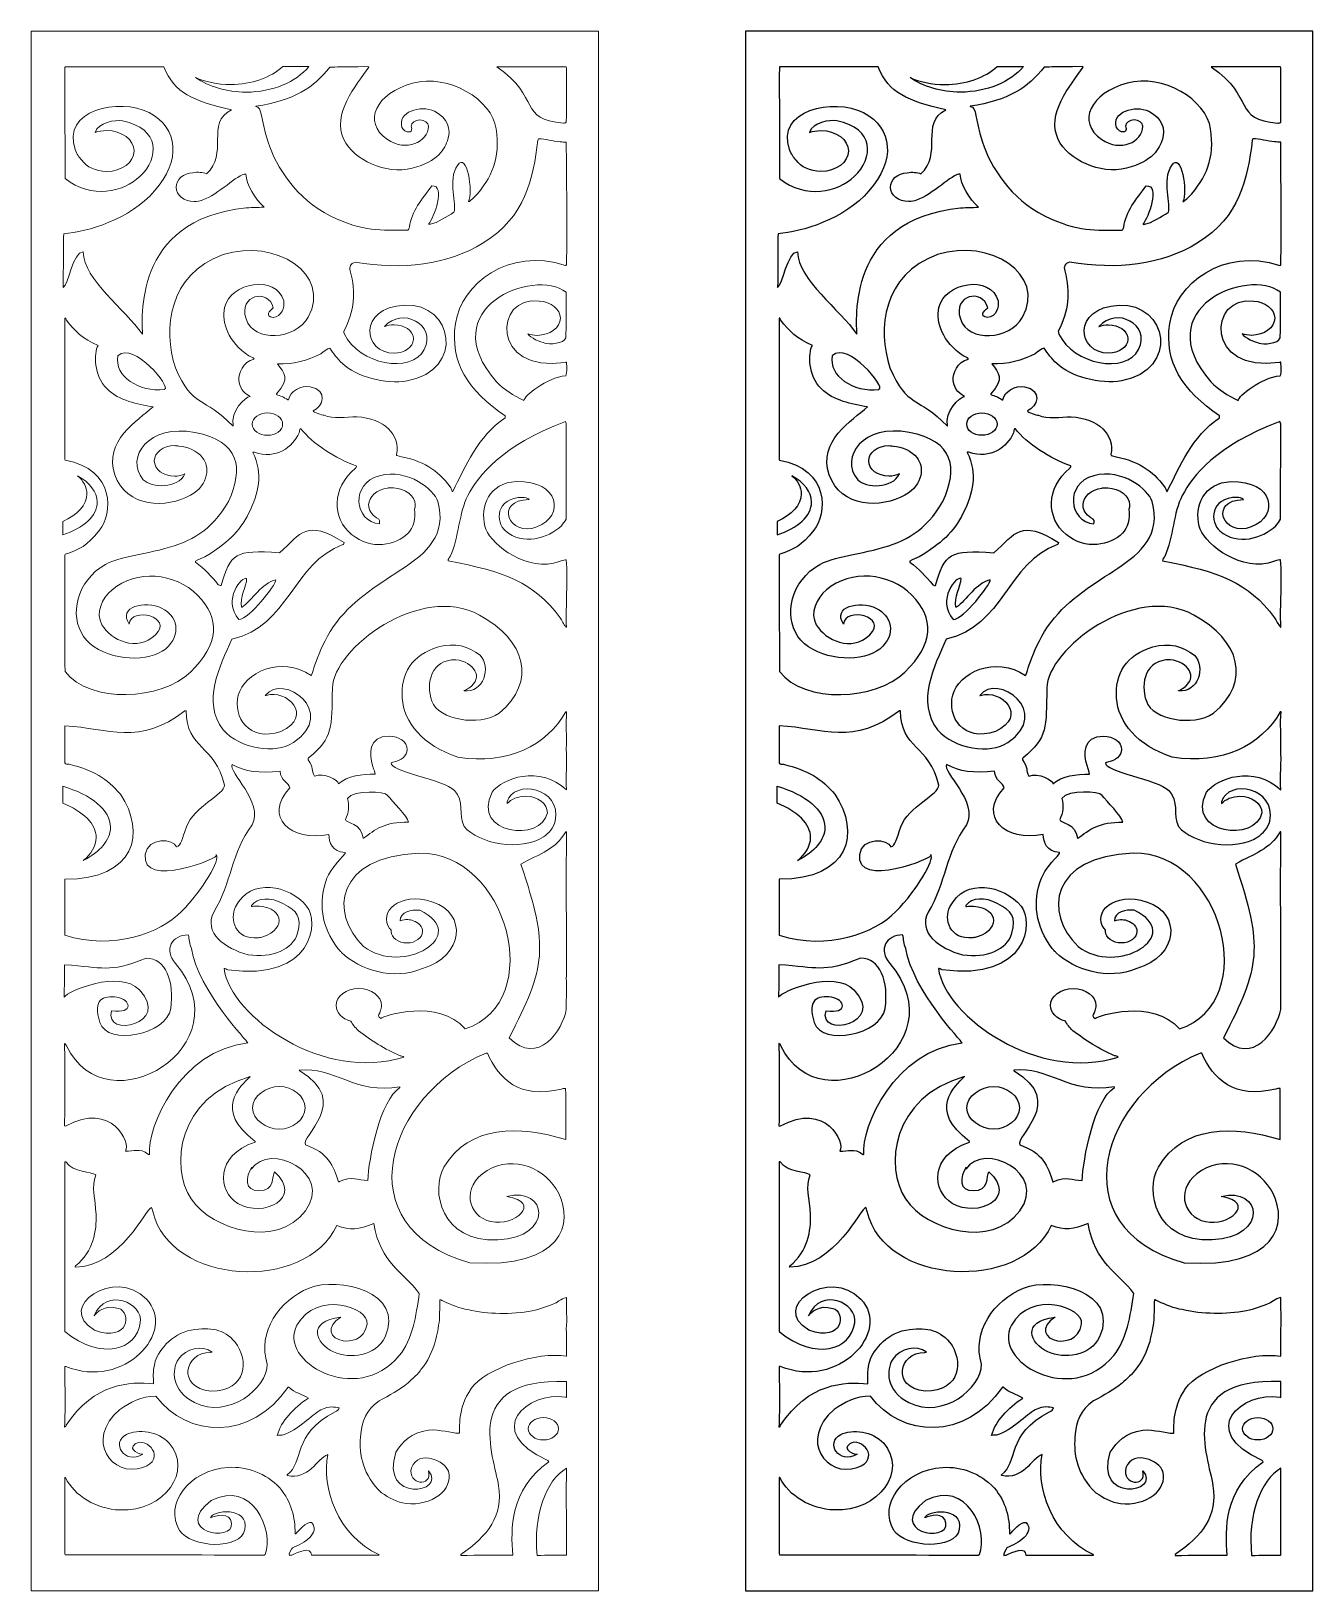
# Model space of a CAD drawing. Header units: centimetres. Extents: x -9.8 to 9.2, y -10.6 to 12.5.
import ezdxf

# ---------------------------------------------------------------- set-up
doc = ezdxf.new("R2010")
doc.units = ezdxf.units.CM
doc.header["$MEASUREMENT"] = 0
doc.layers.add('layer 1', color=7, linetype='Continuous')

msp = doc.modelspace()

# ---------------------------------------------------------------- linework, layer by layer
at = {"layer": 'layer 1', "color": 177, "lineweight": 9}
for points, knots in [([(-9.82757, 12.52769), (-9.82757, 12.52769), (-1.42283, 12.52769), (-1.42283, 12.52769), (-1.42283, 12.52769), (-1.42283, 12.52769), (-1.42283, -10.58533), (-1.42283, -10.58533), (-1.42283, -10.58533), (-1.42283, -10.58533), (-9.82757, -10.58533), (-9.82757, -10.58533), (-9.82757, -10.58533), (-9.82757, -10.58533), (-9.82757, 12.52769), (-9.82757, 12.52769)], [0, 0, 0, 0, 0.2, 0.2, 0.2, 0.2, 0.4, 0.4, 0.4, 0.4, 0.6, 0.6, 0.6, 0.6, 1, 1, 1, 1]), ([(-7.41206, 10.0023), (-7.37003, 10.0023), (-7.3302, 10.01008), (-7.29472, 10.02393), (-7.29472, 10.02393), (-7.0496, 10.1058), (-6.77294, 10.41081), (-6.64755, 10.41081), (-6.64755, 10.41081), (-6.63886, 10.25361), (-6.51428, 10.03783), (-6.37569, 9.91919), (-6.37569, 9.91919), (-6.49048, 9.91596), (-6.52258, 9.91596), (-6.64294, 9.90791), (-6.64294, 9.90791), (-8.34631, 9.74569), (-8.17613, 8.20941), (-8.17961, 8.03954), (-8.17961, 8.03954), (-8.43404, 8.40492), (-9.04558, 8.83904), (-9.05905, 9.25938), (-9.05905, 9.25938), (-9.21088, 9.25938), (-9.27723, 8.76201), (-9.35254, 8.72982), (-9.35254, 8.72982), (-9.35148, 8.95493), (-9.35035, 9.42507), (-9.34627, 9.52589), (-9.34627, 9.52589), (-8.99135, 9.55049), (-8.36203, 9.74258), (-7.99937, 10.16005), (-7.99937, 10.16005), (-7.60525, 10.61371), (-7.64079, 11.09153), (-8.0802, 11.32091), (-8.0802, 11.32091), (-8.51962, 11.55029), (-9.39117, 11.35399), (-9.17483, 10.77216), (-9.17483, 10.77216), (-9.15118, 10.7086), (-9.11799, 10.65689), (-9.07841, 10.61583), (-9.07841, 10.61583), (-9.01063, 10.51733), (-8.87197, 10.44957), (-8.71254, 10.44957), (-8.71254, 10.44957), (-8.48667, 10.44957), (-8.30246, 10.58557), (-8.30246, 10.75233), (-8.30246, 10.75233), (-8.30246, 10.91909), (-8.48667, 11.05509), (-8.71254, 11.05509), (-8.71254, 11.05509), (-8.77267, 11.05509), (-8.82983, 11.04545), (-8.88138, 11.02816), (-8.88138, 11.02816), (-8.83152, 11.17587), (-8.58452, 11.21858), (-8.47498, 11.19724), (-8.47498, 11.19724), (-7.90987, 11.08713), (-7.92952, 10.64755), (-8.21523, 10.3768), (-8.21523, 10.3768), (-8.46733, 10.13791), (-8.93053, 10.03484), (-9.32565, 10.34324), (-9.32565, 10.34324), (-9.32842, 11.99676), (-9.32842, 11.99676), (-9.32565, 11.99917), (-9.32565, 11.99917), (-8.83872, 11.99917), (-8.35178, 11.99917), (-7.86393, 11.99838), (-7.86393, 11.99838), (-7.70059, 11.60553), (-7.4297, 11.49578), (-6.86095, 11.36397), (-6.86095, 11.36397), (-7.24825, 11.16431), (-6.89671, 10.70608), (-7.23215, 10.41312), (-7.23215, 10.41312), (-7.28343, 10.43697), (-7.35956, 10.44249), (-7.43336, 10.43054), (-7.43336, 10.43054), (-7.57139, 10.42182), (-7.68062, 10.32915), (-7.68062, 10.21676), (-7.68062, 10.21676), (-7.68062, 10.09864), (-7.55998, 10.0023), (-7.41206, 10.0023)], [0, 0, 0, 0, 0.03703704, 0.03703704, 0.03703704, 0.03703704, 0.07407407, 0.07407407, 0.07407407, 0.07407407, 0.11111111, 0.11111111, 0.11111111, 0.11111111, 0.14814815, 0.14814815, 0.14814815, 0.14814815, 0.18518519, 0.18518519, 0.18518519, 0.18518519, 0.22222222, 0.22222222, 0.22222222, 0.22222222, 0.25925926, 0.25925926, 0.25925926, 0.25925926, 0.2962963, 0.2962963, 0.2962963, 0.2962963, 0.33333333, 0.33333333, 0.33333333, 0.33333333, 0.37037037, 0.37037037, 0.37037037, 0.37037037, 0.40740741, 0.40740741, 0.40740741, 0.40740741, 0.44444444, 0.44444444, 0.44444444, 0.44444444, 0.48148148, 0.48148148, 0.48148148, 0.48148148, 0.51851852, 0.51851852, 0.51851852, 0.51851852, 0.55555556, 0.55555556, 0.55555556, 0.55555556, 0.59259259, 0.59259259, 0.59259259, 0.59259259, 0.62962963, 0.62962963, 0.62962963, 0.62962963, 0.66666667, 0.66666667, 0.66666667, 0.66666667, 0.7037037, 0.7037037, 0.7037037, 0.7037037, 0.74074074, 0.74074074, 0.74074074, 0.74074074, 0.77777778, 0.77777778, 0.77777778, 0.77777778, 0.81481481, 0.81481481, 0.81481481, 0.81481481, 0.85185185, 0.85185185, 0.85185185, 0.85185185, 0.88888889, 0.88888889, 0.88888889, 0.88888889, 0.92592593, 0.92592593, 0.92592593, 0.92592593, 1, 1, 1, 1]), ([(-7.39063, 11.83962), (-7.19559, 11.70618), (-6.93155, 11.62477), (-6.64247, 11.62477), (-6.64247, 11.62477), (-6.24921, 11.62477), (-5.90349, 11.77627), (-5.71189, 12.00239), (-5.71189, 12.00239), (-5.71189, 12.00239), (-6.09768, 12.00239), (-6.09768, 12.00239), (-6.09768, 12.00239), (-6.28305, 11.84068), (-6.56295, 11.73735), (-6.87522, 11.73735), (-6.87522, 11.73735), (-7.06319, 11.73737), (-7.25959, 11.77891), (-7.39039, 11.83989), (-7.39039, 11.83989), (-7.39045, 11.83992), (-7.39095, 11.83986), (-7.39063, 11.83962)], [0, 0, 0, 0, 0.14285714, 0.14285714, 0.14285714, 0.14285714, 0.28571429, 0.28571429, 0.28571429, 0.28571429, 0.42857143, 0.42857143, 0.42857143, 0.42857143, 0.57142857, 0.57142857, 0.57142857, 0.57142857, 0.71428571, 0.71428571, 0.71428571, 0.71428571, 1, 1, 1, 1]), ([(-5.3968, 9.79181), (-5.8986, 10.03803), (-6.197, 10.51759), (-6.31756, 10.88364), (-6.31756, 10.88364), (-6.43814, 11.2497), (-6.39391, 11.3981), (-6.50129, 11.41098), (-6.50129, 11.41098), (-6.50036, 11.41339), (-6.49944, 11.415), (-6.49851, 11.41662), (-6.49851, 11.41662), (-5.93454, 11.50228), (-5.64301, 11.68927), (-5.40154, 11.99595), (-5.40154, 11.99595), (-5.29137, 11.99676), (-5.27286, 11.99999), (-4.83777, 12.00239), (-4.83777, 12.00239), (-4.83315, 12.0016), (-4.82987, 11.99579), (-4.8243, 11.99417), (-4.8243, 11.99417), (-5.0219, 11.71528), (-5.37436, 11.30037), (-5.19483, 10.92379), (-5.19483, 10.92379), (-5.05186, 10.62388), (-4.57616, 10.39835), (-4.18461, 10.49752), (-4.18461, 10.49752), (-3.79306, 10.59668), (-3.69726, 10.78571), (-3.65237, 10.92826), (-3.65237, 10.92826), (-3.60748, 11.0708), (-3.64957, 11.23845), (-3.85257, 11.34022), (-3.85257, 11.34022), (-4.05556, 11.442), (-4.41048, 11.32764), (-4.33326, 11.10201), (-4.33326, 11.10201), (-4.3092, 11.06417), (-4.27957, 11.02636), (-4.21108, 11.03441), (-4.21108, 11.03441), (-4.19171, 11.04602), (-4.1895, 11.06598), (-4.18934, 11.08764), (-4.18934, 11.08764), (-4.19392, 11.0973), (-4.19642, 11.10766), (-4.19642, 11.11844), (-4.19642, 11.11844), (-4.19642, 11.17), (-4.13947, 11.21204), (-4.06963, 11.21204), (-4.06963, 11.21204), (-3.99981, 11.21204), (-3.94284, 11.17), (-3.94284, 11.11844), (-3.94284, 11.11844), (-3.94284, 10.88315), (-4.27578, 10.73516), (-4.54902, 10.92213), (-4.54902, 10.92213), (-4.93426, 11.18576), (-4.70935, 11.61068), (-4.17567, 11.75749), (-4.17567, 11.75749), (-3.64201, 11.9043), (-3.00065, 11.51188), (-2.93697, 11.08067), (-2.93697, 11.08067), (-2.8733, 10.64945), (-2.99767, 10.35183), (-3.26498, 10.06563), (-3.26498, 10.06563), (-3.30204, 10.03103), (-3.31776, 10.01975), (-3.33442, 10.00206), (-3.33442, 10.00206), (-3.33905, 10.00287), (-3.34275, 10.00287), (-3.34646, 10.00287), (-3.34646, 10.00287), (-3.279, 10.13806), (-3.36602, 10.75632), (-3.51308, 10.53875), (-3.51308, 10.53875), (-3.66015, 10.3212), (-3.51798, 9.94481), (-3.56306, 9.84434), (-3.56306, 9.84434), (-3.67605, 9.77692), (-3.78712, 9.69572), (-3.93243, 9.6609), (-3.93243, 9.6609), (-3.94263, 9.66491), (-3.93707, 9.67458), (-3.93707, 9.67458), (-3.93707, 9.67458), (-3.86441, 9.74968), (-3.67619, 10.25656), (-3.89263, 10.23381), (-3.89263, 10.23381), (-4.03982, 10.03264), (-4.1944, 9.86447), (-4.22218, 9.62146), (-4.22218, 9.62146), (-4.23051, 9.60859), (-4.22866, 9.5925), (-4.24719, 9.57961), (-4.24719, 9.57961), (-4.65012, 9.58054), (-4.895, 9.5456), (-5.3968, 9.79181)], [0, 0, 0, 0, 0.03225806, 0.03225806, 0.03225806, 0.03225806, 0.06451613, 0.06451613, 0.06451613, 0.06451613, 0.09677419, 0.09677419, 0.09677419, 0.09677419, 0.12903226, 0.12903226, 0.12903226, 0.12903226, 0.16129032, 0.16129032, 0.16129032, 0.16129032, 0.19354839, 0.19354839, 0.19354839, 0.19354839, 0.22580645, 0.22580645, 0.22580645, 0.22580645, 0.25806452, 0.25806452, 0.25806452, 0.25806452, 0.29032258, 0.29032258, 0.29032258, 0.29032258, 0.32258065, 0.32258065, 0.32258065, 0.32258065, 0.35483871, 0.35483871, 0.35483871, 0.35483871, 0.38709677, 0.38709677, 0.38709677, 0.38709677, 0.41935484, 0.41935484, 0.41935484, 0.41935484, 0.4516129, 0.4516129, 0.4516129, 0.4516129, 0.48387097, 0.48387097, 0.48387097, 0.48387097, 0.51612903, 0.51612903, 0.51612903, 0.51612903, 0.5483871, 0.5483871, 0.5483871, 0.5483871, 0.58064516, 0.58064516, 0.58064516, 0.58064516, 0.61290323, 0.61290323, 0.61290323, 0.61290323, 0.64516129, 0.64516129, 0.64516129, 0.64516129, 0.67741935, 0.67741935, 0.67741935, 0.67741935, 0.70967742, 0.70967742, 0.70967742, 0.70967742, 0.74193548, 0.74193548, 0.74193548, 0.74193548, 0.77419355, 0.77419355, 0.77419355, 0.77419355, 0.80645161, 0.80645161, 0.80645161, 0.80645161, 0.83870968, 0.83870968, 0.83870968, 0.83870968, 0.87096774, 0.87096774, 0.87096774, 0.87096774, 0.90322581, 0.90322581, 0.90322581, 0.90322581, 0.93548387, 0.93548387, 0.93548387, 0.93548387, 1, 1, 1, 1]), ([(-1.94029, 11.16638), (-2.61982, 11.21729), (-2.26278, 11.5394), (-2.92896, 11.99917), (-2.92896, 11.99917), (-2.58736, 11.99917), (-2.24485, 11.99917), (-1.90234, 11.99838), (-1.90234, 11.99838), (-1.90051, 11.99516), (-1.89864, 11.99113), (-1.89587, 11.98711), (-1.89587, 11.98711), (-1.89771, 11.72076), (-1.89309, 11.44881), (-1.89864, 11.17765), (-1.89864, 11.17765), (-1.91345, 11.16476), (-1.92548, 11.16717), (-1.94029, 11.16638)], [0, 0, 0, 0, 0.16666667, 0.16666667, 0.16666667, 0.16666667, 0.33333333, 0.33333333, 0.33333333, 0.33333333, 0.5, 0.5, 0.5, 0.5, 0.66666667, 0.66666667, 0.66666667, 0.66666667, 1, 1, 1, 1]), ([(-4.44881, 7.75468), (-4.29475, 7.75468), (-4.1685, 7.84544), (-4.16309, 7.95824), (-4.16309, 7.95824), (-4.1622, 7.96602), (-4.16244, 7.97385), (-4.16369, 7.98167), (-4.16369, 7.98167), (-4.17476, 8.09057), (-4.29858, 8.17687), (-4.44881, 8.17687), (-4.44881, 8.17687), (-4.49995, 8.17687), (-4.54804, 8.16686), (-4.58966, 8.14936), (-4.58966, 8.14936), (-4.59028, 8.14922), (-4.59091, 8.14912), (-4.59155, 8.14898), (-4.59155, 8.14898), (-4.33662, 8.4512), (-3.81769, 8.18188), (-4.00458, 7.81138), (-4.00458, 7.81138), (-4.19146, 7.4409), (-4.97352, 7.59052), (-5.18491, 8.03632), (-5.18491, 8.03632), (-5.19418, 8.06609), (-5.19418, 8.06609), (-5.19418, 8.07977), (-5.19418, 8.07977), (-5.03788, 8.39064), (-5.01643, 8.64825), (-5.09884, 8.97774), (-5.09884, 8.97774), (-5.11828, 9.03568), (-5.09421, 9.08316), (-5.0294, 9.10328), (-5.0294, 9.10328), (-4.31509, 8.99179), (-3.6776, 9.05122), (-3.12244, 9.3947), (-3.12244, 9.3947), (-2.50841, 9.77459), (-2.39053, 10.3306), (-2.31893, 10.91453), (-2.31893, 10.91453), (-2.31613, 10.92095), (-2.31336, 10.92739), (-2.31058, 10.93303), (-2.31058, 10.93303), (-2.21153, 10.93303), (-2.09859, 10.90003), (-1.98935, 10.88636), (-1.98935, 10.88636), (-1.95974, 10.88555), (-1.92919, 10.88475), (-1.89864, 10.88315), (-1.89864, 10.88315), (-1.89833, 10.33405), (-1.8801, 9.62576), (-1.8968, 9.05822), (-1.8968, 9.05822), (-1.90234, 9.05822), (-1.9079, 9.05822), (-1.91253, 9.05742), (-1.91253, 9.05742), (-2.75346, 9.33304), (-3.45466, 8.77841), (-3.54164, 8.19626), (-3.54164, 8.19626), (-3.62861, 7.6141), (-3.35127, 7.20722), (-2.80677, 6.82534), (-2.80677, 6.82534), (-2.80677, 6.81648), (-2.80677, 6.80683), (-2.80677, 6.79718), (-2.80677, 6.79718), (-3.20907, 6.52209), (-3.39422, 6.08096), (-3.57881, 5.7085), (-3.57881, 5.7085), (-3.5825, 5.7077), (-3.58528, 5.70689), (-3.58808, 5.70608), (-3.58808, 5.70608), (-3.59177, 5.73102), (-3.61028, 5.75518), (-3.62046, 5.77287), (-3.62046, 5.77287), (-3.80526, 6.03171), (-4.0118, 6.16006), (-4.41104, 6.23714), (-4.41104, 6.23714), (-4.41195, 6.24279), (-4.41287, 6.24841), (-4.4138, 6.25324), (-4.4138, 6.25324), (-4.35269, 6.55548), (-4.60368, 6.78551), (-5.00164, 6.81488), (-5.00164, 6.81488), (-5.15532, 6.81165), (-5.35989, 6.77707), (-5.48857, 6.8366), (-5.48857, 6.8366), (-5.51356, 6.83982), (-5.65149, 6.87442), (-5.65149, 6.90177), (-5.65149, 6.90177), (-5.50164, 6.95733), (-5.42028, 7.20924), (-5.69484, 7.25914), (-5.69484, 7.25914), (-5.82543, 7.28287), (-5.99397, 7.19469), (-6.01344, 7.0627), (-6.01344, 7.0627), (-6.01714, 7.06352), (-6.02084, 7.06352), (-6.02454, 7.06352), (-6.02454, 7.06352), (-6.08102, 7.10615), (-6.13749, 7.12306), (-6.19303, 7.14317), (-6.19303, 7.14317), (-6.19396, 7.14719), (-6.19396, 7.15122), (-6.19396, 7.15444), (-6.19396, 7.15444), (-5.99073, 7.38158), (-6.07142, 7.46057), (-6.18006, 7.59699), (-6.18006, 7.59699), (-5.94314, 7.58875), (-5.73185, 7.64995), (-5.5367, 7.74746), (-5.5367, 7.74746), (-5.50707, 7.76757), (-5.43858, 7.82793), (-5.40154, 7.82793), (-5.40154, 7.82793), (-5.35063, 7.75148), (-5.29137, 7.67584), (-5.21548, 7.60182), (-5.21548, 7.60182), (-5.02304, 7.41279), (-4.567, 7.28703), (-4.25859, 7.346), (-4.25859, 7.346), (-3.38615, 7.50837), (-3.5804, 8.50236), (-4.29213, 8.46729), (-4.29213, 8.46729), (-5.00387, 8.43223), (-4.90961, 7.75468), (-4.44881, 7.75468)], [0, 0, 0, 0, 0.02439024, 0.02439024, 0.02439024, 0.02439024, 0.04878049, 0.04878049, 0.04878049, 0.04878049, 0.07317073, 0.07317073, 0.07317073, 0.07317073, 0.09756098, 0.09756098, 0.09756098, 0.09756098, 0.12195122, 0.12195122, 0.12195122, 0.12195122, 0.14634146, 0.14634146, 0.14634146, 0.14634146, 0.17073171, 0.17073171, 0.17073171, 0.17073171, 0.19512195, 0.19512195, 0.19512195, 0.19512195, 0.2195122, 0.2195122, 0.2195122, 0.2195122, 0.24390244, 0.24390244, 0.24390244, 0.24390244, 0.26829268, 0.26829268, 0.26829268, 0.26829268, 0.29268293, 0.29268293, 0.29268293, 0.29268293, 0.31707317, 0.31707317, 0.31707317, 0.31707317, 0.34146341, 0.34146341, 0.34146341, 0.34146341, 0.36585366, 0.36585366, 0.36585366, 0.36585366, 0.3902439, 0.3902439, 0.3902439, 0.3902439, 0.41463415, 0.41463415, 0.41463415, 0.41463415, 0.43902439, 0.43902439, 0.43902439, 0.43902439, 0.46341463, 0.46341463, 0.46341463, 0.46341463, 0.48780488, 0.48780488, 0.48780488, 0.48780488, 0.51219512, 0.51219512, 0.51219512, 0.51219512, 0.53658537, 0.53658537, 0.53658537, 0.53658537, 0.56097561, 0.56097561, 0.56097561, 0.56097561, 0.58536585, 0.58536585, 0.58536585, 0.58536585, 0.6097561, 0.6097561, 0.6097561, 0.6097561, 0.63414634, 0.63414634, 0.63414634, 0.63414634, 0.65853659, 0.65853659, 0.65853659, 0.65853659, 0.68292683, 0.68292683, 0.68292683, 0.68292683, 0.70731707, 0.70731707, 0.70731707, 0.70731707, 0.73170732, 0.73170732, 0.73170732, 0.73170732, 0.75609756, 0.75609756, 0.75609756, 0.75609756, 0.7804878, 0.7804878, 0.7804878, 0.7804878, 0.80487805, 0.80487805, 0.80487805, 0.80487805, 0.82926829, 0.82926829, 0.82926829, 0.82926829, 0.85365854, 0.85365854, 0.85365854, 0.85365854, 0.87804878, 0.87804878, 0.87804878, 0.87804878, 0.90243902, 0.90243902, 0.90243902, 0.90243902, 0.92682927, 0.92682927, 0.92682927, 0.92682927, 0.95121951, 0.95121951, 0.95121951, 0.95121951, 1, 1, 1, 1]), ([(-6.8401, 6.6797), (-7.26743, 7.11981), (-7.43397, 6.94066), (-7.6899, 7.53664), (-7.6899, 7.53664), (-7.87671, 8.11956), (-7.79541, 8.91717), (-6.98544, 9.21834), (-6.98544, 9.21834), (-6.20922, 9.46297), (-5.36822, 8.92388), (-5.72469, 8.29067), (-5.72469, 8.29067), (-5.91469, 7.95319), (-6.52612, 7.90694), (-6.6446, 8.26338), (-6.6446, 8.26338), (-6.76308, 8.61984), (-6.31401, 8.72185), (-6.24025, 8.42818), (-6.24025, 8.42818), (-6.29394, 8.3791), (-6.37446, 8.3091), (-6.24209, 8.28254), (-6.24209, 8.28254), (-6.1125, 8.29461), (-6.06991, 8.43783), (-6.08657, 8.53038), (-6.08657, 8.53038), (-6.19279, 8.92927), (-6.88328, 8.80559), (-6.96245, 8.43262), (-6.96245, 8.43262), (-7.00977, 8.20971), (-6.91085, 7.92457), (-6.60127, 7.71527), (-6.60127, 7.71527), (-6.58646, 7.70884), (-6.53184, 7.69435), (-6.52535, 7.66619), (-6.52535, 7.66619), (-6.69396, 7.63054), (-6.75415, 7.4491), (-6.75308, 7.35802), (-6.75308, 7.35802), (-6.74197, 7.25904), (-6.69383, 7.16893), (-6.58367, 7.11501), (-6.58367, 7.11501), (-6.64842, 7.11171), (-6.88864, 6.8885), (-6.83362, 6.68211), (-6.83362, 6.68211), (-6.8364, 6.68131), (-6.83824, 6.68051), (-6.8401, 6.6797)], [0, 0, 0, 0, 0.06666667, 0.06666667, 0.06666667, 0.06666667, 0.13333333, 0.13333333, 0.13333333, 0.13333333, 0.2, 0.2, 0.2, 0.2, 0.26666667, 0.26666667, 0.26666667, 0.26666667, 0.33333333, 0.33333333, 0.33333333, 0.33333333, 0.4, 0.4, 0.4, 0.4, 0.46666667, 0.46666667, 0.46666667, 0.46666667, 0.53333333, 0.53333333, 0.53333333, 0.53333333, 0.6, 0.6, 0.6, 0.6, 0.66666667, 0.66666667, 0.66666667, 0.66666667, 0.73333333, 0.73333333, 0.73333333, 0.73333333, 0.8, 0.8, 0.8, 0.8, 0.86666667, 0.86666667, 0.86666667, 0.86666667, 1, 1, 1, 1]), ([(-2.33182, 8.02024), (-2.14174, 8.02024), (-1.98671, 8.13469), (-1.98671, 8.27503), (-1.98671, 8.27503), (-1.98671, 8.4071), (-2.12404, 8.51625), (-2.29866, 8.52863), (-2.29866, 8.52863), (-2.97464, 8.62069), (-3.0221, 7.44838), (-1.9153, 7.61952), (-1.9153, 7.61952), (-1.90975, 7.62032), (-1.90326, 7.62113), (-1.8968, 7.62113), (-1.8968, 7.62113), (-1.8968, 7.61792), (-1.88106, 7.4586), (-1.90604, 7.42238), (-1.90604, 7.42238), (-2.19216, 7.39124), (-2.52357, 7.12826), (-2.52628, 7.05225), (-2.52628, 7.05225), (-2.69104, 7.13031), (-2.81418, 7.21639), (-2.93173, 7.32986), (-2.93173, 7.32986), (-3.88887, 8.42553), (-2.37814, 9.02806), (-1.90234, 8.65912), (-1.90234, 8.65912), (-1.90234, 8.1007), (-1.90234, 8.1007), (-1.90511, 7.98322), (-1.90511, 7.98322), (-1.93393, 7.89723), (-2.15685, 7.8804), (-2.21524, 7.90678), (-2.21524, 7.90678), (-2.28037, 7.91352), (-2.43273, 7.9856), (-2.46954, 8.04148), (-2.46954, 8.04148), (-2.42731, 8.02784), (-2.38074, 8.02024), (-2.33182, 8.02024)], [0, 0, 0, 0, 0.07692308, 0.07692308, 0.07692308, 0.07692308, 0.15384615, 0.15384615, 0.15384615, 0.15384615, 0.23076923, 0.23076923, 0.23076923, 0.23076923, 0.30769231, 0.30769231, 0.30769231, 0.30769231, 0.38461538, 0.38461538, 0.38461538, 0.38461538, 0.46153846, 0.46153846, 0.46153846, 0.46153846, 0.53846154, 0.53846154, 0.53846154, 0.53846154, 0.61538462, 0.61538462, 0.61538462, 0.61538462, 0.69230769, 0.69230769, 0.69230769, 0.69230769, 0.76923077, 0.76923077, 0.76923077, 0.76923077, 0.84615385, 0.84615385, 0.84615385, 0.84615385, 1, 1, 1, 1]), ([(-7.70408, 5.93316), (-7.64746, 5.93316), (-7.59444, 5.94514), (-7.54921, 5.96592), (-7.54921, 5.96592), (-7.64925, 5.74547), (-8.04701, 5.75517), (-8.16611, 5.88132), (-8.16611, 5.88132), (-8.44809, 6.22064), (-8.07533, 6.70911), (-7.40513, 6.58129), (-7.40513, 6.58129), (-6.73492, 6.45345), (-6.67888, 6.05006), (-6.90397, 5.55803), (-6.90397, 5.55803), (-7.16688, 5.11462), (-7.45751, 4.96513), (-7.84913, 4.85961), (-7.84913, 4.85961), (-8.28959, 4.74092), (-8.62703, 4.74422), (-8.87424, 4.52326), (-8.87424, 4.52326), (-9.22164, 4.21277), (-9.25617, 3.71269), (-8.9538, 3.44987), (-8.9538, 3.44987), (-8.65143, 3.18707), (-8.06774, 3.17888), (-7.83942, 3.37138), (-7.83942, 3.37138), (-7.57838, 3.59149), (-7.67612, 3.87294), (-7.88871, 3.97452), (-7.88871, 3.97452), (-8.1453, 4.09711), (-8.54574, 3.99807), (-8.37812, 3.74103), (-8.37812, 3.74103), (-8.35156, 4.00419), (-7.70787, 3.85152), (-7.98769, 3.58258), (-7.98769, 3.58258), (-8.25815, 3.32263), (-8.6461, 3.49886), (-8.78006, 3.73256), (-8.78006, 3.73256), (-8.87781, 3.90309), (-8.77926, 4.12227), (-8.62894, 4.24865), (-8.62894, 4.24865), (-8.27263, 4.54821), (-7.69866, 4.50964), (-7.36283, 4.17032), (-7.36283, 4.17032), (-7.02703, 3.831), (-7.03703, 3.445), (-7.46872, 3.02751), (-7.46872, 3.02751), (-7.90044, 2.61003), (-8.94907, 2.55872), (-9.32658, 3.0371), (-9.32658, 3.0371), (-9.3275, 3.61321), (-9.32842, 4.18934), (-9.32935, 4.76466), (-9.32935, 4.76466), (-9.3275, 4.76867), (-9.32472, 4.7727), (-9.32196, 4.77592), (-9.32196, 4.77592), (-9.09937, 4.85261), (-9.01244, 4.89262), (-8.81558, 5.13078), (-8.81558, 5.13078), (-8.61874, 5.36893), (-8.57575, 6.03504), (-9.32565, 6.17197), (-9.32565, 6.17197), (-9.3275, 6.176), (-9.32842, 6.18001), (-9.32935, 6.18324), (-9.32935, 6.18324), (-9.33027, 6.88086), (-9.33119, 7.57848), (-9.33119, 8.2761), (-9.33119, 8.2761), (-9.3275, 8.2761), (-9.32288, 8.2761), (-9.31824, 8.2761), (-9.31824, 8.2761), (-9.31362, 8.26967), (-9.31362, 8.26967), (-9.30804, 8.25116), (-9.30804, 8.25116), (-9.17876, 8.07219), (-9.06662, 7.97574), (-8.83687, 7.87137), (-8.83687, 7.87137), (-8.90297, 7.7545), (-8.9022, 7.4206), (-8.708, 7.23075), (-8.708, 7.23075), (-8.5138, 7.04091), (-8.25858, 7.0084), (-8.02224, 6.95891), (-8.02224, 6.95891), (-8.24651, 6.76081), (-8.76274, 6.4522), (-8.58875, 5.95537), (-8.58875, 5.95537), (-8.41477, 5.45854), (-7.81873, 5.45483), (-7.46638, 5.65169), (-7.46638, 5.65169), (-7.18284, 5.8101), (-7.18709, 6.08232), (-7.28691, 6.2059), (-7.28691, 6.2059), (-7.37085, 6.30984), (-7.50887, 6.37008), (-7.63785, 6.37981), (-7.63785, 6.37981), (-7.65916, 6.38346), (-7.68133, 6.38541), (-7.70408, 6.38541), (-7.70408, 6.38541), (-7.86891, 6.38541), (-8.00333, 6.28382), (-8.00333, 6.15928), (-8.00333, 6.15928), (-8.00333, 6.03473), (-7.86891, 5.93316), (-7.70408, 5.93316)], [0, 0, 0, 0, 0.02857143, 0.02857143, 0.02857143, 0.02857143, 0.05714286, 0.05714286, 0.05714286, 0.05714286, 0.08571429, 0.08571429, 0.08571429, 0.08571429, 0.11428571, 0.11428571, 0.11428571, 0.11428571, 0.14285714, 0.14285714, 0.14285714, 0.14285714, 0.17142857, 0.17142857, 0.17142857, 0.17142857, 0.2, 0.2, 0.2, 0.2, 0.22857143, 0.22857143, 0.22857143, 0.22857143, 0.25714286, 0.25714286, 0.25714286, 0.25714286, 0.28571429, 0.28571429, 0.28571429, 0.28571429, 0.31428571, 0.31428571, 0.31428571, 0.31428571, 0.34285714, 0.34285714, 0.34285714, 0.34285714, 0.37142857, 0.37142857, 0.37142857, 0.37142857, 0.4, 0.4, 0.4, 0.4, 0.42857143, 0.42857143, 0.42857143, 0.42857143, 0.45714286, 0.45714286, 0.45714286, 0.45714286, 0.48571429, 0.48571429, 0.48571429, 0.48571429, 0.51428571, 0.51428571, 0.51428571, 0.51428571, 0.54285714, 0.54285714, 0.54285714, 0.54285714, 0.57142857, 0.57142857, 0.57142857, 0.57142857, 0.6, 0.6, 0.6, 0.6, 0.62857143, 0.62857143, 0.62857143, 0.62857143, 0.65714286, 0.65714286, 0.65714286, 0.65714286, 0.68571429, 0.68571429, 0.68571429, 0.68571429, 0.71428571, 0.71428571, 0.71428571, 0.71428571, 0.74285714, 0.74285714, 0.74285714, 0.74285714, 0.77142857, 0.77142857, 0.77142857, 0.77142857, 0.8, 0.8, 0.8, 0.8, 0.82857143, 0.82857143, 0.82857143, 0.82857143, 0.85714286, 0.85714286, 0.85714286, 0.85714286, 0.88571429, 0.88571429, 0.88571429, 0.88571429, 0.91428571, 0.91428571, 0.91428571, 0.91428571, 0.94285714, 0.94285714, 0.94285714, 0.94285714, 1, 1, 1, 1]), ([(-8.54249, 7.71769), (-8.30562, 7.94137), (-7.74539, 7.24005), (-7.85099, 7.22282), (-7.85099, 7.22282), (-7.8519, 7.22042), (-7.85284, 7.218), (-7.85284, 7.21558), (-7.85284, 7.21558), (-8.23112, 7.17814), (-8.60061, 7.40951), (-8.54249, 7.71769)], [0, 0, 0, 0, 0.25, 0.25, 0.25, 0.25, 0.5, 0.5, 0.5, 0.5, 1, 1, 1, 1]), ([(-6.32651, 6.53894), (-6.20271, 6.53894), (-6.10173, 6.61349), (-6.10173, 6.70489), (-6.10173, 6.70489), (-6.10173, 6.7963), (-6.20271, 6.87084), (-6.32651, 6.87084), (-6.32651, 6.87084), (-6.45032, 6.87084), (-6.55129, 6.7963), (-6.55129, 6.70489), (-6.55129, 6.70489), (-6.55129, 6.61349), (-6.45032, 6.53894), (-6.32651, 6.53894)], [0, 0, 0, 0, 0.2, 0.2, 0.2, 0.2, 0.4, 0.4, 0.4, 0.4, 0.6, 0.6, 0.6, 0.6, 1, 1, 1, 1]), ([(-1.90326, 3.69691), (-1.93939, 3.73874), (-1.96437, 3.79508), (-1.99027, 3.8353), (-1.99027, 3.8353), (-2.38835, 4.37406), (-2.81084, 4.51195), (-3.65102, 4.68098), (-3.65102, 4.68098), (-3.65102, 4.70028), (-3.62879, 4.73087), (-3.6177, 4.74293), (-3.6177, 4.74293), (-3.49019, 5.02472), (-3.48869, 5.40169), (-3.35756, 5.646), (-3.35756, 5.646), (-3.19941, 5.94067), (-2.8694, 6.38095), (-1.91238, 6.74165), (-1.91238, 6.74165), (-1.91054, 6.7328), (-1.90142, 6.72396), (-1.89864, 6.7143), (-1.89864, 6.7143), (-1.89864, 6.24601), (-1.89864, 5.77126), (-1.90234, 5.29572), (-1.90234, 5.29572), (-1.91345, 5.26595), (-1.94956, 5.22411), (-1.97177, 5.19755), (-1.97177, 5.19755), (-2.1642, 5.00755), (-2.54549, 4.90428), (-2.7998, 5.12123), (-2.7998, 5.12123), (-2.94995, 5.24933), (-2.95274, 5.61918), (-2.54201, 5.61918), (-2.54201, 5.61918), (-2.53832, 5.61918), (-2.44296, 5.60712), (-2.44944, 5.58539), (-2.44944, 5.58539), (-2.97071, 5.58539), (-2.75418, 5.01956), (-2.33374, 5.18066), (-2.33374, 5.18066), (-1.91328, 5.34177), (-2.00195, 5.87394), (-2.63552, 5.85225), (-2.63552, 5.85225), (-3.04445, 5.83826), (-3.17641, 5.48951), (-3.1063, 5.19117), (-3.1063, 5.19117), (-3.05473, 4.97174), (-2.57468, 4.54841), (-2.08564, 4.64236), (-2.08564, 4.64236), (-2.06063, 4.64879), (-1.91993, 4.69949), (-1.89958, 4.69545), (-1.89958, 4.69545), (-1.87365, 4.37119), (-1.90975, 4.03002), (-1.8968, 3.69691), (-1.8968, 3.69691), (-1.89958, 3.69691), (-1.90142, 3.69691), (-1.90326, 3.69691)], [0, 0, 0, 0, 0.05263158, 0.05263158, 0.05263158, 0.05263158, 0.10526316, 0.10526316, 0.10526316, 0.10526316, 0.15789474, 0.15789474, 0.15789474, 0.15789474, 0.21052632, 0.21052632, 0.21052632, 0.21052632, 0.26315789, 0.26315789, 0.26315789, 0.26315789, 0.31578947, 0.31578947, 0.31578947, 0.31578947, 0.36842105, 0.36842105, 0.36842105, 0.36842105, 0.42105263, 0.42105263, 0.42105263, 0.42105263, 0.47368421, 0.47368421, 0.47368421, 0.47368421, 0.52631579, 0.52631579, 0.52631579, 0.52631579, 0.57894737, 0.57894737, 0.57894737, 0.57894737, 0.63157895, 0.63157895, 0.63157895, 0.63157895, 0.68421053, 0.68421053, 0.68421053, 0.68421053, 0.73684211, 0.73684211, 0.73684211, 0.73684211, 0.78947368, 0.78947368, 0.78947368, 0.78947368, 0.84210526, 0.84210526, 0.84210526, 0.84210526, 0.89473684, 0.89473684, 0.89473684, 0.89473684, 1, 1, 1, 1]), ([(-4.14763, 5.44383), (-4.14075, 5.46383), (-4.13709, 5.48475), (-4.13709, 5.50629), (-4.13709, 5.50629), (-4.13709, 5.64147), (-4.28096, 5.75262), (-4.46144, 5.76058), (-4.46144, 5.76058), (-4.48366, 5.76237), (-4.50709, 5.76255), (-4.53186, 5.7608), (-4.53186, 5.7608), (-4.53685, 5.75941), (-4.54173, 5.758), (-4.54657, 5.75656), (-4.54657, 5.75656), (-4.706, 5.73417), (-4.8272, 5.63036), (-4.8272, 5.50629), (-4.8272, 5.50629), (-4.8272, 5.43151), (-4.78316, 5.36408), (-4.71325, 5.31741), (-4.71325, 5.31741), (-4.64397, 5.2826), (-4.66847, 5.26824), (-4.66593, 5.22599), (-4.66593, 5.22599), (-5.04334, 5.25995), (-5.10141, 5.83146), (-4.66863, 5.94026), (-4.66863, 5.94026), (-4.23586, 6.04906), (-3.85477, 5.73446), (-3.80392, 5.55806), (-3.80392, 5.55806), (-3.66258, 5.06775), (-3.97779, 4.79313), (-4.31012, 4.57073), (-4.31012, 4.57073), (-4.64246, 4.34834), (-5.03428, 4.1253), (-5.3039, 3.76681), (-5.3039, 3.76681), (-5.57354, 3.40831), (-5.65956, 2.98679), (-5.68017, 2.97996), (-5.68017, 2.97996), (-6.12125, 3.28744), (-6.67944, 3.01273), (-6.75847, 2.68869), (-6.75847, 2.68869), (-6.83751, 2.36464), (-6.60637, 1.99128), (-6.12633, 2.14848), (-6.12633, 2.14848), (-5.63165, 2.37978), (-6.043, 2.78503), (-6.34576, 2.68386), (-6.34576, 2.68386), (-6.3504, 2.68306), (-6.35502, 2.68225), (-6.35873, 2.68063), (-6.35873, 2.68063), (-6.09773, 3.03046), (-5.27347, 2.43288), (-5.94308, 1.98462), (-5.94308, 1.98462), (-6.20119, 1.81185), (-6.72987, 1.88841), (-6.98452, 2.17372), (-6.98452, 2.17372), (-7.29772, 2.59247), (-7.03895, 3.10445), (-6.85399, 3.51827), (-6.85399, 3.51827), (-6.00362, 3.70971), (-5.95307, 4.64877), (-5.20806, 4.91995), (-5.20806, 4.91995), (-5.2062, 4.91995), (-5.20436, 4.91995), (-5.20158, 4.91995), (-5.20158, 4.91995), (-5.1979, 4.93523), (-5.19049, 4.93604), (-5.19049, 4.95133), (-5.19049, 4.95133), (-5.76133, 5.30333), (-5.81683, 5.08767), (-6.14952, 4.79844), (-6.14952, 4.79844), (-6.80632, 4.84606), (-6.87421, 4.78633), (-7.01414, 4.31245), (-7.01414, 4.31245), (-7.03266, 4.30843), (-7.04747, 4.32131), (-7.05486, 4.32532), (-7.05486, 4.32532), (-7.15654, 4.45128), (-7.25388, 4.55229), (-7.39183, 4.66005), (-7.39183, 4.66005), (-7.39275, 4.66488), (-7.39369, 4.66972), (-7.39369, 4.67454), (-7.39369, 4.67454), (-7.34923, 4.69706), (-7.30295, 4.71637), (-7.2539, 4.73891), (-7.2539, 4.73891), (-6.93859, 4.92879), (-6.74372, 5.09902), (-6.60127, 5.38906), (-6.60127, 5.38906), (-6.45882, 5.67909), (-6.38626, 5.96444), (-6.54295, 6.28221), (-6.54295, 6.28221), (-6.54295, 6.28542), (-6.54295, 6.28865), (-6.54201, 6.29106), (-6.54201, 6.29106), (-6.53462, 6.29106), (-6.52721, 6.29025), (-6.51981, 6.28945), (-6.51981, 6.28945), (-6.19877, 6.17454), (-5.94949, 6.3669), (-5.85792, 6.57509), (-5.85792, 6.57509), (-5.85144, 6.6097), (-5.85144, 6.6097), (-5.84126, 6.63464), (-5.84126, 6.63464), (-5.83755, 6.63464), (-5.83386, 6.63464), (-5.83014, 6.63464), (-5.83014, 6.63464), (-5.66537, 6.42038), (-5.31105, 6.19274), (-5.00996, 6.08507), (-5.00996, 6.08507), (-5.00626, 6.07863), (-5.00626, 6.07863), (-5.0072, 6.06495), (-5.0072, 6.06495), (-5.02108, 6.06495), (-5.01923, 6.05611), (-5.02385, 6.05047), (-5.02385, 6.05047), (-5.38375, 5.75581), (-5.36911, 5.30908), (-5.07939, 5.06881), (-5.07939, 5.06881), (-4.78967, 4.82854), (-4.42333, 4.91041), (-4.24346, 5.08733), (-4.24346, 5.08733), (-4.16492, 5.16459), (-4.1283, 5.30862), (-4.14763, 5.44383)], [0, 0, 0, 0, 0.02380952, 0.02380952, 0.02380952, 0.02380952, 0.04761905, 0.04761905, 0.04761905, 0.04761905, 0.07142857, 0.07142857, 0.07142857, 0.07142857, 0.0952381, 0.0952381, 0.0952381, 0.0952381, 0.11904762, 0.11904762, 0.11904762, 0.11904762, 0.14285714, 0.14285714, 0.14285714, 0.14285714, 0.16666667, 0.16666667, 0.16666667, 0.16666667, 0.19047619, 0.19047619, 0.19047619, 0.19047619, 0.21428571, 0.21428571, 0.21428571, 0.21428571, 0.23809524, 0.23809524, 0.23809524, 0.23809524, 0.26190476, 0.26190476, 0.26190476, 0.26190476, 0.28571429, 0.28571429, 0.28571429, 0.28571429, 0.30952381, 0.30952381, 0.30952381, 0.30952381, 0.33333333, 0.33333333, 0.33333333, 0.33333333, 0.35714286, 0.35714286, 0.35714286, 0.35714286, 0.38095238, 0.38095238, 0.38095238, 0.38095238, 0.4047619, 0.4047619, 0.4047619, 0.4047619, 0.42857143, 0.42857143, 0.42857143, 0.42857143, 0.45238095, 0.45238095, 0.45238095, 0.45238095, 0.47619048, 0.47619048, 0.47619048, 0.47619048, 0.5, 0.5, 0.5, 0.5, 0.52380952, 0.52380952, 0.52380952, 0.52380952, 0.54761905, 0.54761905, 0.54761905, 0.54761905, 0.57142857, 0.57142857, 0.57142857, 0.57142857, 0.5952381, 0.5952381, 0.5952381, 0.5952381, 0.61904762, 0.61904762, 0.61904762, 0.61904762, 0.64285714, 0.64285714, 0.64285714, 0.64285714, 0.66666667, 0.66666667, 0.66666667, 0.66666667, 0.69047619, 0.69047619, 0.69047619, 0.69047619, 0.71428571, 0.71428571, 0.71428571, 0.71428571, 0.73809524, 0.73809524, 0.73809524, 0.73809524, 0.76190476, 0.76190476, 0.76190476, 0.76190476, 0.78571429, 0.78571429, 0.78571429, 0.78571429, 0.80952381, 0.80952381, 0.80952381, 0.80952381, 0.83333333, 0.83333333, 0.83333333, 0.83333333, 0.85714286, 0.85714286, 0.85714286, 0.85714286, 0.88095238, 0.88095238, 0.88095238, 0.88095238, 0.9047619, 0.9047619, 0.9047619, 0.9047619, 0.92857143, 0.92857143, 0.92857143, 0.92857143, 0.95238095, 0.95238095, 0.95238095, 0.95238095, 1, 1, 1, 1]), ([(-9.14015, 5.94008), (-8.95941, 5.83807), (-8.84916, 5.69997), (-8.84916, 5.54878), (-8.84916, 5.54878), (-8.84916, 5.3431), (-9.05435, 5.16229), (-9.36064, 5.06208), (-9.36064, 5.06208), (-9.36064, 5.06208), (-9.36064, 5.26386), (-9.36064, 5.26386), (-9.36064, 5.26386), (-9.14159, 5.36081), (-9.00165, 5.50719), (-9.00165, 5.67051), (-9.00165, 5.67051), (-9.00166, 5.76882), (-9.05793, 5.87154), (-9.14053, 5.93994), (-9.14053, 5.93994), (-9.14058, 5.93999), (-9.14048, 5.94024), (-9.14015, 5.94008)], [0, 0, 0, 0, 0.14285714, 0.14285714, 0.14285714, 0.14285714, 0.28571429, 0.28571429, 0.28571429, 0.28571429, 0.42857143, 0.42857143, 0.42857143, 0.42857143, 0.57142857, 0.57142857, 0.57142857, 0.57142857, 0.71428571, 0.71428571, 0.71428571, 0.71428571, 1, 1, 1, 1]), ([(-6.75124, 3.80714), (-7.00421, 4.11212), (-6.69719, 4.45647), (-6.63512, 4.41645), (-6.63512, 4.41645), (-6.63512, 4.29902), (-6.74325, 4.13458), (-6.71143, 3.99381), (-6.71143, 3.99381), (-6.70865, 3.99301), (-6.70495, 3.9922), (-6.70126, 3.99059), (-6.70126, 3.99059), (-6.56238, 4.09433), (-6.40222, 4.35331), (-6.20135, 4.39694), (-6.20135, 4.39694), (-6.20135, 4.32181), (-6.59577, 3.81542), (-6.75124, 3.80714)], [0, 0, 0, 0, 0.16666667, 0.16666667, 0.16666667, 0.16666667, 0.33333333, 0.33333333, 0.33333333, 0.33333333, 0.5, 0.5, 0.5, 0.5, 0.66666667, 0.66666667, 0.66666667, 0.66666667, 1, 1, 1, 1]), ([(-2.17876, 0.94497), (-2.17876, 1.0793), (-2.32062, 1.18886), (-2.50258, 1.18886), (-2.50258, 1.18886), (-2.6163, 1.18886), (-2.71691, 1.14606), (-2.77638, 1.08116), (-2.77638, 1.08116), (-2.77642, 1.08903), (-2.77597, 1.0978), (-2.77529, 1.10838), (-2.77529, 1.10838), (-2.68093, 1.44355), (-1.95842, 1.32807), (-2.0617, 0.81995), (-2.0617, 0.81995), (-2.0813, 0.72359), (-2.1619, 0.63816), (-2.23771, 0.58778), (-2.23771, 0.58778), (-2.57068, 0.36653), (-3.19983, 0.48386), (-3.4131, 0.74065), (-3.4131, 0.74065), (-3.49925, 0.91523), (-3.40155, 1.12086), (-3.55753, 1.27655), (-3.55753, 1.27655), (-3.7135, 1.43222), (-4.52676, 1.56441), (-4.4933, 1.68449), (-4.4933, 1.68449), (-4.48417, 1.68709), (-4.47536, 1.68981), (-4.46684, 1.69264), (-4.46684, 1.69264), (-4.34678, 1.71171), (-4.25632, 1.79078), (-4.25632, 1.88497), (-4.25632, 1.88497), (-4.25632, 1.99332), (-4.37601, 2.08169), (-4.52277, 2.08169), (-4.52277, 2.08169), (-4.83304, 2.08169), (-4.82395, 1.80087), (-4.76835, 1.64748), (-4.76835, 1.64748), (-4.74429, 1.56461), (-4.73781, 1.55414), (-4.72948, 1.51874), (-4.72948, 1.51874), (-4.92295, 1.51874), (-5.14074, 1.49116), (-5.27472, 1.37471), (-5.27472, 1.37471), (-5.2667, 1.42702), (-5.49126, 1.54456), (-5.63204, 1.48655), (-5.63204, 1.48655), (-5.67902, 1.57048), (-5.63477, 1.62033), (-5.72554, 1.72794), (-5.72554, 1.72794), (-5.72554, 1.74886), (-5.72462, 1.74886), (-5.71628, 1.76012), (-5.71628, 1.76012), (-5.34609, 2.06338), (-5.37519, 2.20989), (-5.36394, 2.79341), (-5.36394, 2.79341), (-5.35271, 3.37693), (-4.06032, 4.35597), (-3.18539, 3.87472), (-3.18539, 3.87472), (-2.4998, 3.49763), (-2.3307, 2.89366), (-2.89286, 2.42073), (-2.89286, 2.42073), (-3.19796, 2.21841), (-3.79173, 2.32227), (-3.88892, 2.59696), (-3.88892, 2.59696), (-3.98611, 2.87164), (-3.90123, 3.21351), (-3.53327, 3.21351), (-3.53327, 3.21351), (-3.27168, 3.17585), (-3.10881, 2.95829), (-3.34326, 2.78977), (-3.34326, 2.78977), (-3.37288, 2.78574), (-3.38534, 2.76271), (-3.41495, 2.75788), (-3.41495, 2.75788), (-3.41495, 2.75628), (-3.41402, 2.75468), (-3.4131, 2.75225), (-3.4131, 2.75225), (-3.12142, 2.71886), (-3.00817, 3.10121), (-3.17706, 3.2793), (-3.17706, 3.2793), (-3.35044, 3.41977), (-3.55066, 3.46361), (-3.79172, 3.40642), (-3.79172, 3.40642), (-4.19265, 3.27851), (-4.35478, 3.00548), (-4.33049, 2.64524), (-4.33049, 2.64524), (-4.30622, 2.28499), (-4.02523, 1.9445), (-3.50753, 1.76738), (-3.50753, 1.76738), (-2.75755, 1.65128), (-2.19122, 1.94347), (-1.90604, 2.43925), (-1.90604, 2.43925), (-1.90234, 2.43925), (-1.89864, 2.43925), (-1.89402, 2.43925), (-1.89402, 2.43925), (-1.9079, 2.26141), (-1.89123, 2.07958), (-1.89864, 1.8921), (-1.89864, 1.8921), (-1.88106, 1.69495), (-1.91438, 1.48896), (-1.8968, 1.28539), (-1.8968, 1.28539), (-2.29483, 1.65539), (-2.85109, 1.45808), (-2.99798, 1.24919), (-2.99798, 1.24919), (-3.31382, 0.62463), (-2.25922, 0.49914), (-2.17876, 0.94497)], [0, 0, 0, 0, 0.02777778, 0.02777778, 0.02777778, 0.02777778, 0.05555556, 0.05555556, 0.05555556, 0.05555556, 0.08333333, 0.08333333, 0.08333333, 0.08333333, 0.11111111, 0.11111111, 0.11111111, 0.11111111, 0.13888889, 0.13888889, 0.13888889, 0.13888889, 0.16666667, 0.16666667, 0.16666667, 0.16666667, 0.19444444, 0.19444444, 0.19444444, 0.19444444, 0.22222222, 0.22222222, 0.22222222, 0.22222222, 0.25, 0.25, 0.25, 0.25, 0.27777778, 0.27777778, 0.27777778, 0.27777778, 0.30555556, 0.30555556, 0.30555556, 0.30555556, 0.33333333, 0.33333333, 0.33333333, 0.33333333, 0.36111111, 0.36111111, 0.36111111, 0.36111111, 0.38888889, 0.38888889, 0.38888889, 0.38888889, 0.41666667, 0.41666667, 0.41666667, 0.41666667, 0.44444444, 0.44444444, 0.44444444, 0.44444444, 0.47222222, 0.47222222, 0.47222222, 0.47222222, 0.5, 0.5, 0.5, 0.5, 0.52777778, 0.52777778, 0.52777778, 0.52777778, 0.55555556, 0.55555556, 0.55555556, 0.55555556, 0.58333333, 0.58333333, 0.58333333, 0.58333333, 0.61111111, 0.61111111, 0.61111111, 0.61111111, 0.63888889, 0.63888889, 0.63888889, 0.63888889, 0.66666667, 0.66666667, 0.66666667, 0.66666667, 0.69444444, 0.69444444, 0.69444444, 0.69444444, 0.72222222, 0.72222222, 0.72222222, 0.72222222, 0.75, 0.75, 0.75, 0.75, 0.77777778, 0.77777778, 0.77777778, 0.77777778, 0.80555556, 0.80555556, 0.80555556, 0.80555556, 0.83333333, 0.83333333, 0.83333333, 0.83333333, 0.86111111, 0.86111111, 0.86111111, 0.86111111, 0.88888889, 0.88888889, 0.88888889, 0.88888889, 0.91666667, 0.91666667, 0.91666667, 0.91666667, 0.94444444, 0.94444444, 0.94444444, 0.94444444, 1, 1, 1, 1]), ([(-9.32842, -0.86864), (-9.32842, -0.59264), (-9.32842, -0.31665), (-9.32842, -0.04146), (-9.32842, -0.04146), (-8.28556, -0.04146), (-8.12048, 0.65193), (-8.50546, 1.21861), (-8.50546, 1.21861), (-8.69794, 1.44793), (-8.90711, 1.57897), (-9.26547, 1.66277), (-9.26547, 1.66277), (-9.30066, 1.66438), (-9.31638, 1.66356), (-9.32935, 1.68288), (-9.32935, 1.68288), (-9.32935, 1.86715), (-9.32935, 2.05141), (-9.32842, 2.23567), (-9.32842, 2.23567), (-8.67064, 2.19262), (-8.23283, 1.93513), (-7.5492, 2.45534), (-7.5492, 2.45534), (-7.54364, 2.45534), (-7.53718, 2.45534), (-7.53067, 2.45534), (-7.53067, 2.45534), (-7.52914, 1.89028), (-7.1068, 1.95402), (-6.9623, 1.35539), (-6.9623, 1.35539), (-6.9623, 1.2123), (-7.41675, 1.03894), (-7.52621, 0.73562), (-7.52621, 0.73562), (-7.59569, 0.54309), (-7.60174, 0.46166), (-7.67438, 0.44165), (-7.67438, 0.44165), (-7.71083, 0.56039), (-8.10367, 0.59082), (-8.13689, 0.32693), (-8.13689, 0.32693), (-8.20249, -0.19436), (-7.00274, 0.27488), (-7.08448, 0.32466), (-7.08448, 0.32466), (-7.01856, 0.25488), (-7.28488, -0.20016), (-7.60105, -0.51855), (-7.60105, -0.51855), (-7.91723, -0.83695), (-8.60605, -1.10051), (-9.32842, -0.86864)], [0, 0, 0, 0, 0.06666667, 0.06666667, 0.06666667, 0.06666667, 0.13333333, 0.13333333, 0.13333333, 0.13333333, 0.2, 0.2, 0.2, 0.2, 0.26666667, 0.26666667, 0.26666667, 0.26666667, 0.33333333, 0.33333333, 0.33333333, 0.33333333, 0.4, 0.4, 0.4, 0.4, 0.46666667, 0.46666667, 0.46666667, 0.46666667, 0.53333333, 0.53333333, 0.53333333, 0.53333333, 0.6, 0.6, 0.6, 0.6, 0.66666667, 0.66666667, 0.66666667, 0.66666667, 0.73333333, 0.73333333, 0.73333333, 0.73333333, 0.8, 0.8, 0.8, 0.8, 0.86666667, 0.86666667, 0.86666667, 0.86666667, 1, 1, 1, 1]), ([(-4.65444, -1.99032), (-4.64261, -1.96498), (-4.63618, -1.93783), (-4.63618, -1.9096), (-4.63618, -1.9096), (-4.63618, -1.77265), (-4.78744, -1.66097), (-4.97293, -1.66097), (-4.97293, -1.66097), (-5.1584, -1.66097), (-5.30968, -1.77265), (-5.30968, -1.9096), (-5.30968, -1.9096), (-5.30968, -2.01636), (-5.21773, -2.10776), (-5.08931, -2.14287), (-5.08931, -2.14287), (-5.06628, -2.18902), (-5.03008, -2.23704), (-4.97758, -2.2856), (-4.97758, -2.2856), (-4.79519, -2.42319), (-4.58413, -2.56079), (-4.35919, -2.65814), (-4.35919, -2.65814), (-4.349, -2.65976), (-4.31846, -2.65896), (-4.30551, -2.67666), (-4.30551, -2.67666), (-5.48195, -3.05308), (-6.86904, -2.08648), (-6.97062, -1.36349), (-6.97062, -1.36349), (-6.95397, -1.36349), (-6.93638, -1.37394), (-6.91417, -1.3844), (-6.91417, -1.3844), (-5.64368, -1.5546), (-5.55495, -0.66573), (-5.74648, -0.43697), (-5.74648, -0.43697), (-6.00293, -0.13067), (-6.57553, -0.00683), (-6.79955, -0.45042), (-6.79955, -0.45042), (-6.89053, -0.63058), (-6.80668, -0.9429), (-6.45996, -0.90762), (-6.45996, -0.90762), (-6.43866, -0.90361), (-6.41644, -0.89959), (-6.39422, -0.89555), (-6.39422, -0.89555), (-6.02046, -0.76692), (-6.09246, -0.42139), (-6.52691, -0.43907), (-6.52691, -0.43907), (-6.54822, -0.4447), (-6.54822, -0.4447), (-6.56393, -0.44389), (-6.56393, -0.44389), (-6.56393, -0.43826), (-6.56393, -0.43343), (-6.56393, -0.42861), (-6.56393, -0.42861), (-6.47472, -0.31264), (-6.2876, -0.29914), (-6.08868, -0.40464), (-6.08868, -0.40464), (-5.88974, -0.51014), (-5.81319, -0.59785), (-5.88135, -0.84058), (-5.88135, -0.84058), (-5.9495, -1.08329), (-6.26035, -1.21371), (-6.61109, -1.15966), (-6.61109, -1.15966), (-6.96234, -1.0679), (-7.27889, -0.83316), (-7.12177, -0.52585), (-7.12177, -0.52585), (-6.85654, -0.0923), (-6.86634, 0.35147), (-6.55406, 0.76398), (-6.55406, 0.76398), (-6.37433, 1.1093), (-6.91599, 1.54765), (-6.85114, 1.66116), (-6.85114, 1.66116), (-6.66047, 1.5503), (-6.44532, 1.53273), (-6.13933, 1.55977), (-6.13933, 1.55977), (-6.13067, 1.41811), (-6.00819, 1.38913), (-5.99399, 1.31517), (-5.99399, 1.31517), (-6.39517, 0.88469), (-5.98099, 0.51117), (-5.41728, 0.62156), (-5.41728, 0.62156), (-5.41472, 0.50796), (-5.36804, 0.36651), (-5.17753, 0.35684), (-5.17753, 0.35684), (-5.17383, 0.35281), (-5.17383, 0.35281), (-5.17474, 0.34075), (-5.17474, 0.34075), (-5.27472, 0.22729), (-5.38464, 0.11464), (-5.44482, -0.02295), (-5.44482, -0.02295), (-5.57552, -0.38238), (-5.53575, -0.73426), (-5.28307, -1.06497), (-5.28307, -1.06497), (-5.23955, -1.11324), (-5.23955, -1.11324), (-5.23029, -1.12693), (-5.23029, -1.12693), (-4.95249, -1.38942), (-4.46775, -1.53942), (-4.02821, -1.36442), (-4.02821, -1.36442), (-3.41035, -1.17446), (-3.36928, -0.54655), (-3.87704, -0.37841), (-3.87704, -0.37841), (-4.38478, -0.21027), (-4.68658, -0.5402), (-4.51601, -0.76771), (-4.51601, -0.76771), (-4.50855, -0.77766), (-4.50054, -0.78683), (-4.49212, -0.7953), (-4.49212, -0.7953), (-4.49287, -0.80089), (-4.49326, -0.80658), (-4.49326, -0.81233), (-4.49326, -0.81233), (-4.49326, -0.90692), (-4.38877, -0.98407), (-4.26064, -0.98407), (-4.26064, -0.98407), (-4.13253, -0.98407), (-4.02804, -0.90692), (-4.02804, -0.81233), (-4.02804, -0.81233), (-4.02804, -0.74163), (-4.0864, -0.68069), (-4.16938, -0.6544), (-4.16938, -0.6544), (-4.2121, -0.63514), (-4.27519, -0.63065), (-4.36146, -0.65441), (-4.36146, -0.65441), (-4.36146, -0.5289), (-4.19043, -0.47912), (-4.07101, -0.50084), (-4.07101, -0.50084), (-3.29633, -0.86012), (-4.32556, -1.48952), (-4.90165, -1.03567), (-4.90165, -1.03567), (-5.41349, -0.54555), (-5.3171, 0.30146), (-4.08324, 0.34597), (-4.08324, 0.34597), (-2.77379, 0.36816), (-2.17754, -1.85469), (-3.39644, -2.25824), (-3.39644, -2.25824), (-3.80199, -1.79952), (-4.60877, -2.06187), (-4.64893, -2.10616), (-4.64893, -2.10616), (-4.69059, -2.06674), (-4.69059, -2.06272), (-4.66097, -2.02167), (-4.66097, -2.02167), (-4.65837, -2.01062), (-4.65622, -2.00026), (-4.65444, -1.99032)], [0, 0, 0, 0, 0.0212766, 0.0212766, 0.0212766, 0.0212766, 0.04255319, 0.04255319, 0.04255319, 0.04255319, 0.06382979, 0.06382979, 0.06382979, 0.06382979, 0.08510638, 0.08510638, 0.08510638, 0.08510638, 0.10638298, 0.10638298, 0.10638298, 0.10638298, 0.12765957, 0.12765957, 0.12765957, 0.12765957, 0.14893617, 0.14893617, 0.14893617, 0.14893617, 0.17021277, 0.17021277, 0.17021277, 0.17021277, 0.19148936, 0.19148936, 0.19148936, 0.19148936, 0.21276596, 0.21276596, 0.21276596, 0.21276596, 0.23404255, 0.23404255, 0.23404255, 0.23404255, 0.25531915, 0.25531915, 0.25531915, 0.25531915, 0.27659574, 0.27659574, 0.27659574, 0.27659574, 0.29787234, 0.29787234, 0.29787234, 0.29787234, 0.31914894, 0.31914894, 0.31914894, 0.31914894, 0.34042553, 0.34042553, 0.34042553, 0.34042553, 0.36170213, 0.36170213, 0.36170213, 0.36170213, 0.38297872, 0.38297872, 0.38297872, 0.38297872, 0.40425532, 0.40425532, 0.40425532, 0.40425532, 0.42553191, 0.42553191, 0.42553191, 0.42553191, 0.44680851, 0.44680851, 0.44680851, 0.44680851, 0.46808511, 0.46808511, 0.46808511, 0.46808511, 0.4893617, 0.4893617, 0.4893617, 0.4893617, 0.5106383, 0.5106383, 0.5106383, 0.5106383, 0.53191489, 0.53191489, 0.53191489, 0.53191489, 0.55319149, 0.55319149, 0.55319149, 0.55319149, 0.57446809, 0.57446809, 0.57446809, 0.57446809, 0.59574468, 0.59574468, 0.59574468, 0.59574468, 0.61702128, 0.61702128, 0.61702128, 0.61702128, 0.63829787, 0.63829787, 0.63829787, 0.63829787, 0.65957447, 0.65957447, 0.65957447, 0.65957447, 0.68085106, 0.68085106, 0.68085106, 0.68085106, 0.70212766, 0.70212766, 0.70212766, 0.70212766, 0.72340426, 0.72340426, 0.72340426, 0.72340426, 0.74468085, 0.74468085, 0.74468085, 0.74468085, 0.76595745, 0.76595745, 0.76595745, 0.76595745, 0.78723404, 0.78723404, 0.78723404, 0.78723404, 0.80851064, 0.80851064, 0.80851064, 0.80851064, 0.82978723, 0.82978723, 0.82978723, 0.82978723, 0.85106383, 0.85106383, 0.85106383, 0.85106383, 0.87234043, 0.87234043, 0.87234043, 0.87234043, 0.89361702, 0.89361702, 0.89361702, 0.89361702, 0.91489362, 0.91489362, 0.91489362, 0.91489362, 0.93617021, 0.93617021, 0.93617021, 0.93617021, 0.95744681, 0.95744681, 0.95744681, 0.95744681, 1, 1, 1, 1]), ([(-9.05563, 0.23936), (-8.80561, 0.36707), (-8.65308, 0.53995), (-8.65308, 0.72923), (-8.65308, 0.72923), (-8.65308, 0.98672), (-8.93693, 1.21309), (-9.36064, 1.33854), (-9.36064, 1.33854), (-9.36064, 1.33854), (-9.36064, 1.08593), (-9.36064, 1.08593), (-9.36064, 1.08593), (-9.05763, 0.96456), (-8.86403, 0.78129), (-8.86403, 0.57683), (-8.86403, 0.57683), (-8.86406, 0.45375), (-8.94189, 0.32516), (-9.05614, 0.23952), (-9.05614, 0.23952), (-9.05621, 0.23947), (-9.05609, 0.23915), (-9.05563, 0.23936)], [0, 0, 0, 0, 0.14285714, 0.14285714, 0.14285714, 0.14285714, 0.28571429, 0.28571429, 0.28571429, 0.28571429, 0.42857143, 0.42857143, 0.42857143, 0.42857143, 0.57142857, 0.57142857, 0.57142857, 0.57142857, 0.71428571, 0.71428571, 0.71428571, 0.71428571, 1, 1, 1, 1]), ([(-4.90536, 0.56685), (-4.90721, 0.56926), (-4.90906, 0.57087), (-4.91091, 0.57248), (-4.91091, 0.57248), (-4.92873, 0.78764), (-5.16583, 0.79075), (-5.17289, 0.84605), (-5.17289, 0.84605), (-5.12012, 0.94342), (-5.11088, 1.05687), (-5.14234, 1.15584), (-5.14234, 1.15584), (-5.0464, 1.2896), (-4.58075, 1.26341), (-4.54617, 1.20332), (-4.54617, 1.20332), (-4.47733, 1.116), (-4.2566, 0.89881), (-4.23606, 0.80503), (-4.23606, 0.80503), (-4.58544, 0.81357), (-4.73249, 0.69404), (-4.90536, 0.56685)], [0, 0, 0, 0, 0.14285714, 0.14285714, 0.14285714, 0.14285714, 0.28571429, 0.28571429, 0.28571429, 0.28571429, 0.42857143, 0.42857143, 0.42857143, 0.42857143, 0.57142857, 0.57142857, 0.57142857, 0.57142857, 0.71428571, 0.71428571, 0.71428571, 0.71428571, 1, 1, 1, 1]), ([(-2.74752, -2.39181), (-2.19975, -1.33919), (-2.15582, -1.05419), (-2.57071, 0.18384), (-2.57071, 0.18384), (-2.27184, 0.34807), (-2.06497, 0.39651), (-1.90604, 0.66341), (-1.90604, 0.66341), (-1.90326, 0.66341), (-1.90051, 0.66259), (-1.8968, 0.6618), (-1.8968, 0.6618), (-1.8968, 0.23212), (-1.90419, -0.2048), (-1.89587, -0.64253), (-1.89587, -0.64253), (-1.90326, -0.9314), (-1.88846, -1.22268), (-1.89864, -1.51718), (-1.89864, -1.51718), (-1.89587, -1.60005), (-1.89864, -1.61373), (-1.89864, -1.97018), (-1.89864, -1.97018), (-1.94912, -2.26217), (-2.31236, -2.82684), (-2.74752, -2.39181)], [0, 0, 0, 0, 0.125, 0.125, 0.125, 0.125, 0.25, 0.25, 0.25, 0.25, 0.375, 0.375, 0.375, 0.375, 0.5, 0.5, 0.5, 0.5, 0.625, 0.625, 0.625, 0.625, 0.75, 0.75, 0.75, 0.75, 1, 1, 1, 1]), ([(-8.08705, -4.11858), (-8.23453, -4.01147), (-8.29893, -4.08233), (-8.43234, -4.06788), (-8.43234, -4.06788), (-8.3452, -3.95712), (-8.63019, -3.31997), (-9.31824, -3.69774), (-9.31824, -3.69774), (-9.32935, -3.69695), (-9.32935, -3.69695), (-9.33304, -3.69291), (-9.33304, -3.69291), (-9.32565, -3.28093), (-9.32658, -2.87781), (-9.33397, -2.47228), (-9.33397, -2.47228), (-9.31268, -2.47952), (-9.32009, -2.48757), (-9.30344, -2.50768), (-9.30344, -2.50768), (-8.70878, -3.75324), (-6.65337, -2.50265), (-7.6899, -1.29026), (-7.6899, -1.29026), (-7.86901, -1.08076), (-7.74151, -0.8646), (-7.50014, -0.8646), (-7.50014, -0.8646), (-7.48162, -0.92576), (-7.4844, -0.99978), (-7.45293, -1.06658), (-7.45293, -1.06658), (-7.34794, -1.698), (-6.61793, -2.44587), (-6.61793, -2.46664), (-6.61793, -2.46664), (-7.61469, -2.57401), (-8.11972, -3.71942), (-8.07408, -4.11616), (-8.07408, -4.11616), (-8.07871, -4.11696), (-8.08333, -4.11777), (-8.08705, -4.11858)], [0, 0, 0, 0, 0.08333333, 0.08333333, 0.08333333, 0.08333333, 0.16666667, 0.16666667, 0.16666667, 0.16666667, 0.25, 0.25, 0.25, 0.25, 0.33333333, 0.33333333, 0.33333333, 0.33333333, 0.41666667, 0.41666667, 0.41666667, 0.41666667, 0.5, 0.5, 0.5, 0.5, 0.58333333, 0.58333333, 0.58333333, 0.58333333, 0.66666667, 0.66666667, 0.66666667, 0.66666667, 0.75, 0.75, 0.75, 0.75, 0.83333333, 0.83333333, 0.83333333, 0.83333333, 1, 1, 1, 1]), ([(-8.80929, -2.1641), (-8.92394, -1.81177), (-8.75469, -1.76175), (-8.5564, -1.78913), (-8.5564, -1.78913), (-8.35809, -1.81652), (-8.29225, -2.03993), (-8.63587, -1.98958), (-8.63587, -1.98958), (-8.76327, -2.40044), (-7.73552, -2.19015), (-8.22505, -1.67867), (-8.22505, -1.67867), (-8.51648, -1.37418), (-9.29155, -1.69768), (-9.33885, -1.7878), (-9.33885, -1.7878), (-9.33537, -1.62661), (-9.33381, -1.46809), (-9.33287, -1.30957), (-9.33287, -1.30957), (-8.74905, -1.33935), (-8.70739, -1.43895), (-8.12346, -1.21112), (-8.12346, -1.21112), (-7.83631, -1.20028), (-7.70203, -1.56684), (-7.75977, -1.95594), (-7.75977, -1.95594), (-7.81752, -2.34503), (-8.69464, -2.51644), (-8.80929, -2.1641)], [0, 0, 0, 0, 0.11111111, 0.11111111, 0.11111111, 0.11111111, 0.22222222, 0.22222222, 0.22222222, 0.22222222, 0.33333333, 0.33333333, 0.33333333, 0.33333333, 0.44444444, 0.44444444, 0.44444444, 0.44444444, 0.55555556, 0.55555556, 0.55555556, 0.55555556, 0.66666667, 0.66666667, 0.66666667, 0.66666667, 0.77777778, 0.77777778, 0.77777778, 0.77777778, 1, 1, 1, 1]), ([(-3.3296, -5.72273), (-5.19247, -5.20244), (-4.56331, -3.22756), (-3.08818, -2.61551), (-3.08818, -2.61551), (-3.0817, -2.61551), (-3.07521, -2.61551), (-3.06875, -2.61631), (-3.06875, -2.61631), (-2.90141, -2.99782), (-2.5882, -3.30642), (-1.97084, -3.14898), (-1.97084, -3.14898), (-1.95418, -3.14174), (-1.93381, -3.13852), (-1.90881, -3.13932), (-1.90881, -3.13932), (-1.90234, -3.38715), (-1.90604, -3.64303), (-1.90697, -3.8973), (-1.90697, -3.8973), (-2.5971, -3.69106), (-3.33664, -3.67374), (-3.71104, -4.30705), (-3.71104, -4.30705), (-3.9108, -4.64494), (-3.76084, -5.42397), (-2.91505, -5.38557), (-2.91505, -5.38557), (-2.06927, -5.34716), (-2.1815, -4.58637), (-2.78084, -4.74137), (-2.78084, -4.74137), (-2.24297, -4.82816), (-2.66951, -5.19343), (-3.01506, -5.11434), (-3.01506, -5.11434), (-3.36061, -5.03525), (-3.46889, -4.60173), (-3.07246, -4.35839), (-3.07246, -4.35839), (-2.67603, -4.11504), (-2.19143, -4.33206), (-2.01108, -4.69706), (-2.01108, -4.69706), (-1.79484, -5.13463), (-1.9406, -5.81368), (-3.3296, -5.72273)], [0, 0, 0, 0, 0.07692308, 0.07692308, 0.07692308, 0.07692308, 0.15384615, 0.15384615, 0.15384615, 0.15384615, 0.23076923, 0.23076923, 0.23076923, 0.23076923, 0.30769231, 0.30769231, 0.30769231, 0.30769231, 0.38461538, 0.38461538, 0.38461538, 0.38461538, 0.46153846, 0.46153846, 0.46153846, 0.46153846, 0.53846154, 0.53846154, 0.53846154, 0.53846154, 0.61538462, 0.61538462, 0.61538462, 0.61538462, 0.69230769, 0.69230769, 0.69230769, 0.69230769, 0.76923077, 0.76923077, 0.76923077, 0.76923077, 0.84615385, 0.84615385, 0.84615385, 0.84615385, 1, 1, 1, 1]), ([(-7.45663, -4.77837), (-7.77121, -4.31017), (-7.6712, -3.27128), (-6.58367, -2.96471), (-6.58367, -2.96471), (-6.72379, -3.10279), (-7.13504, -3.46053), (-6.50962, -3.92465), (-6.50962, -3.92465), (-6.51054, -3.92867), (-6.51054, -3.9327), (-6.51054, -3.93753), (-6.51054, -3.93753), (-7.11178, -4.12855), (-7.05771, -4.67268), (-6.76578, -4.84405), (-6.76578, -4.84405), (-6.39044, -5.06436), (-5.78745, -4.76965), (-6.22251, -4.37472), (-6.22251, -4.37472), (-6.26158, -4.43939), (-6.21648, -4.66422), (-6.45264, -4.65465), (-6.45264, -4.65465), (-6.67111, -4.66833), (-6.65116, -4.44403), (-6.55766, -4.30805), (-6.55766, -4.30805), (-6.5558, -4.30805), (-6.56794, -4.33905), (-6.5661, -4.33905), (-6.5661, -4.33905), (-6.2948, -3.92121), (-5.34702, -4.39613), (-5.76442, -4.9552), (-5.76442, -4.9552), (-6.18181, -5.51428), (-7.14205, -5.24659), (-7.45663, -4.77837)], [0, 0, 0, 0, 0.09090909, 0.09090909, 0.09090909, 0.09090909, 0.18181818, 0.18181818, 0.18181818, 0.18181818, 0.27272727, 0.27272727, 0.27272727, 0.27272727, 0.36363636, 0.36363636, 0.36363636, 0.36363636, 0.45454545, 0.45454545, 0.45454545, 0.45454545, 0.54545455, 0.54545455, 0.54545455, 0.54545455, 0.63636364, 0.63636364, 0.63636364, 0.63636364, 0.72727273, 0.72727273, 0.72727273, 0.72727273, 0.81818182, 0.81818182, 0.81818182, 0.81818182, 1, 1, 1, 1]), ([(-5.27565, -4.52652), (-5.34768, -4.28351), (-5.42989, -4.09316), (-5.76257, -3.97615), (-5.76257, -3.97615), (-5.85464, -3.859), (-5.06824, -3.3427), (-5.84774, -2.88024), (-5.84774, -2.88024), (-5.85051, -2.8762), (-5.85329, -2.87299), (-5.85515, -2.86977), (-5.85515, -2.86977), (-5.34425, -2.80906), (-5.02417, -3.23632), (-4.36289, -3.11598), (-4.36289, -3.11598), (-4.36289, -3.12002), (-4.36289, -3.12404), (-4.36289, -3.12887), (-4.36289, -3.12887), (-4.6581, -3.29992), (-4.82858, -4.1937), (-4.84055, -4.50479), (-4.84055, -4.50479), (-4.99227, -4.50479), (-5.07097, -4.43344), (-5.26177, -4.5201), (-5.26177, -4.5201), (-5.26269, -4.5217), (-5.2636, -4.52411), (-5.2636, -4.52652), (-5.2636, -4.52652), (-5.26824, -4.52652), (-5.27195, -4.52652), (-5.27565, -4.52652)], [0, 0, 0, 0, 0.1, 0.1, 0.1, 0.1, 0.2, 0.2, 0.2, 0.2, 0.3, 0.3, 0.3, 0.3, 0.4, 0.4, 0.4, 0.4, 0.5, 0.5, 0.5, 0.5, 0.6, 0.6, 0.6, 0.6, 0.7, 0.7, 0.7, 0.7, 0.8, 0.8, 0.8, 0.8, 1, 1, 1, 1]), ([(-6.1487, -3.7439), (-5.95715, -3.7439), (-5.76894, -3.60202), (-5.76894, -3.42808), (-5.76894, -3.42808), (-5.76894, -3.25413), (-5.95715, -3.11227), (-6.1487, -3.11227), (-6.1487, -3.11227), (-6.34026, -3.11227), (-6.54978, -3.25413), (-6.54978, -3.42808), (-6.54978, -3.42808), (-6.54978, -3.60202), (-6.34026, -3.7439), (-6.1487, -3.7439)], [0, 0, 0, 0, 0.2, 0.2, 0.2, 0.2, 0.4, 0.4, 0.4, 0.4, 0.6, 0.6, 0.6, 0.6, 1, 1, 1, 1]), ([(-9.33397, -8.15786), (-9.31824, -7.85532), (-9.32935, -7.55198), (-9.32842, -7.25908), (-9.32842, -7.25908), (-9.3238, -7.25908), (-9.31917, -7.25908), (-9.31362, -7.25908), (-9.31362, -7.25908), (-8.45355, -7.61635), (-7.6596, -6.7424), (-8.12042, -6.26106), (-8.12042, -6.26106), (-8.58124, -5.77973), (-9.48295, -6.37964), (-8.89025, -6.72272), (-8.89025, -6.72272), (-8.37091, -6.91051), (-8.34008, -6.45404), (-8.53416, -6.39923), (-8.53416, -6.39923), (-8.75048, -6.33813), (-8.85811, -6.46369), (-8.89627, -6.50882), (-8.89627, -6.50882), (-8.71454, -6.07957), (-8.16667, -6.3116), (-8.21099, -6.61545), (-8.21099, -6.61545), (-8.26949, -7.01655), (-8.78317, -7.18078), (-9.32935, -6.74492), (-9.32935, -6.74492), (-9.32935, -5.90568), (-9.32935, -5.06643), (-9.32842, -4.228), (-9.32842, -4.228), (-9.3238, -4.228), (-9.31917, -4.228), (-9.31453, -4.228), (-9.31453, -4.228), (-9.20305, -4.39476), (-8.93357, -4.36765), (-8.87204, -4.42111), (-8.87204, -4.42111), (-8.93963, -4.59894), (-8.87764, -4.77148), (-8.86648, -5.00931), (-8.86648, -5.00931), (-8.85532, -5.24715), (-8.90332, -5.5533), (-9.17106, -5.7705), (-9.17106, -5.7705), (-9.17291, -5.77613), (-9.17475, -5.78175), (-9.17661, -5.7874), (-9.17661, -5.7874), (-8.5058, -5.7874), (-8.11897, -4.9039), (-8.04353, -4.9039), (-8.04353, -4.9039), (-8.03982, -4.91033), (-8.03334, -4.94735), (-8.02687, -4.96344), (-8.02687, -4.96344), (-7.76884, -6.05939), (-5.76343, -6.16852), (-5.29787, -5.17023), (-5.29787, -5.17023), (-5.10223, -5.24262), (-4.97518, -5.24017), (-4.7517, -5.14047), (-4.7517, -5.14047), (-4.65327, -5.73504), (-4.30711, -5.86321), (-4.07652, -6.17845), (-4.07652, -6.17845), (-4.12683, -6.51136), (-4.17538, -6.85905), (-4.37345, -7.09777), (-4.37345, -7.09777), (-5.01146, -7.86669), (-6.17985, -7.18027), (-5.88914, -6.65021), (-5.88914, -6.65021), (-5.59842, -6.12016), (-4.81212, -6.3872), (-4.85004, -6.63281), (-4.85004, -6.63281), (-4.88794, -6.87843), (-5.11116, -6.89446), (-5.2057, -6.88049), (-5.2057, -6.88049), (-5.39248, -6.85286), (-5.47574, -6.67455), (-5.23924, -6.52824), (-5.23924, -6.52824), (-5.7533, -6.5965), (-5.61612, -6.91812), (-5.34717, -7.0432), (-5.34717, -7.0432), (-5.10986, -7.15354), (-4.71938, -7.11812), (-4.58352, -6.82081), (-4.58352, -6.82081), (-4.27982, -6.15615), (-5.27662, -5.92308), (-5.71056, -6.09965), (-5.71056, -6.09965), (-6.1445, -6.27623), (-6.48315, -6.75091), (-6.33004, -7.2277), (-6.33004, -7.2277), (-6.33004, -7.57864), (-6.89968, -8.04933), (-7.40812, -7.79378), (-7.40812, -7.79378), (-7.74869, -7.62262), (-7.75212, -7.31204), (-7.64578, -7.15154), (-7.64578, -7.15154), (-7.53945, -6.99103), (-7.29084, -6.93538), (-7.14836, -7.05069), (-7.14836, -7.05069), (-7.15578, -7.05069), (-7.16316, -7.05069), (-7.17058, -7.05148), (-7.17058, -7.05148), (-7.55938, -7.04964), (-7.67323, -7.57257), (-7.168, -7.62731), (-7.168, -7.62731), (-6.62064, -7.6178), (-6.60209, -7.1732), (-6.804, -6.89859), (-6.804, -6.89859), (-6.98547, -6.70143), (-7.15834, -6.67672), (-7.45545, -6.72301), (-7.45545, -6.72301), (-7.75256, -6.7693), (-7.96442, -7.05989), (-7.99638, -7.20966), (-7.99638, -7.20966), (-8.02835, -7.35944), (-8.01668, -7.40633), (-8.01483, -7.51737), (-8.01483, -7.51737), (-8.36108, -7.48461), (-8.89183, -7.49908), (-9.31083, -8.13132), (-9.31083, -8.13132), (-9.31268, -8.14097), (-9.31453, -8.15466), (-9.33397, -8.15786)], [0, 0, 0, 0, 0.025, 0.025, 0.025, 0.025, 0.05, 0.05, 0.05, 0.05, 0.075, 0.075, 0.075, 0.075, 0.1, 0.1, 0.1, 0.1, 0.125, 0.125, 0.125, 0.125, 0.15, 0.15, 0.15, 0.15, 0.175, 0.175, 0.175, 0.175, 0.2, 0.2, 0.2, 0.2, 0.225, 0.225, 0.225, 0.225, 0.25, 0.25, 0.25, 0.25, 0.275, 0.275, 0.275, 0.275, 0.3, 0.3, 0.3, 0.3, 0.325, 0.325, 0.325, 0.325, 0.35, 0.35, 0.35, 0.35, 0.375, 0.375, 0.375, 0.375, 0.4, 0.4, 0.4, 0.4, 0.425, 0.425, 0.425, 0.425, 0.45, 0.45, 0.45, 0.45, 0.475, 0.475, 0.475, 0.475, 0.5, 0.5, 0.5, 0.5, 0.525, 0.525, 0.525, 0.525, 0.55, 0.55, 0.55, 0.55, 0.575, 0.575, 0.575, 0.575, 0.6, 0.6, 0.6, 0.6, 0.625, 0.625, 0.625, 0.625, 0.65, 0.65, 0.65, 0.65, 0.675, 0.675, 0.675, 0.675, 0.7, 0.7, 0.7, 0.7, 0.725, 0.725, 0.725, 0.725, 0.75, 0.75, 0.75, 0.75, 0.775, 0.775, 0.775, 0.775, 0.8, 0.8, 0.8, 0.8, 0.825, 0.825, 0.825, 0.825, 0.85, 0.85, 0.85, 0.85, 0.875, 0.875, 0.875, 0.875, 0.9, 0.9, 0.9, 0.9, 0.925, 0.925, 0.925, 0.925, 0.95, 0.95, 0.95, 0.95, 1, 1, 1, 1]), ([(-4.27309, -9.29), (-4.41048, -9.27341), (-4.52303, -9.21113), (-4.63598, -9.13148), (-4.63598, -9.13148), (-4.91541, -8.87367), (-4.97, -8.56289), (-4.94794, -8.30769), (-4.94794, -8.30769), (-4.92588, -8.05249), (-4.86674, -7.91833), (-4.67392, -7.77003), (-4.67392, -7.77003), (-4.51564, -7.68716), (-4.37493, -7.61312), (-4.24071, -7.50288), (-4.24071, -7.50288), (-4.19627, -7.45943), (-4.07128, -7.35482), (-4.05184, -7.30333), (-4.05184, -7.30333), (-3.94724, -7.19714), (-3.88522, -7.0217), (-3.83986, -6.89458), (-3.83986, -6.89458), (-3.81395, -6.78596), (-3.79266, -6.67653), (-3.77784, -6.5703), (-3.77784, -6.5703), (-3.77598, -6.47053), (-3.77322, -6.37157), (-3.77044, -6.27259), (-3.77044, -6.27259), (-3.75561, -6.27259), (-3.73156, -6.28547), (-3.71025, -6.29914), (-3.71025, -6.29914), (-3.6038, -6.34581), (-3.48161, -6.39892), (-3.35664, -6.41823), (-3.35664, -6.41823), (-3.05484, -6.48904), (-2.7179, -6.49146), (-2.40594, -6.43754), (-2.40594, -6.43754), (-2.28928, -6.40937), (-2.17914, -6.37236), (-2.06342, -6.3249), (-2.06342, -6.3249), (-2.03656, -6.3088), (-1.92733, -6.23557), (-1.8968, -6.23959), (-1.8968, -6.23959), (-1.90326, -6.39248), (-1.88106, -6.54698), (-1.89864, -6.70709), (-1.89864, -6.70709), (-1.89587, -6.83342), (-1.89587, -6.96219), (-1.89587, -7.09332), (-1.89587, -7.09332), (-1.89771, -7.09815), (-1.89864, -7.10377), (-1.89958, -7.10943), (-1.89958, -7.10943), (-2.31655, -7.03395), (-3.09992, -7.28636), (-3.30883, -7.58788), (-3.30883, -7.58788), (-3.51773, -7.88939), (-3.4724, -8.18673), (-3.48254, -8.2496), (-3.48254, -8.2496), (-3.6227, -8.2496), (-3.75557, -8.1894), (-3.94263, -8.20454), (-3.94263, -8.20454), (-4.20216, -8.24641), (-4.31922, -8.36457), (-4.42307, -8.53121), (-4.42307, -8.53121), (-4.67094, -9.2855), (-3.6582, -9.13869), (-3.93984, -8.80962), (-3.93984, -8.80962), (-3.88509, -9.05751), (-4.25155, -9.01797), (-4.1944, -8.76133), (-4.1944, -8.76133), (-4.08204, -8.47953), (-3.68675, -8.66763), (-3.64571, -8.81395), (-3.64571, -8.81395), (-3.56801, -9.09095), (-3.89238, -9.33598), (-4.27309, -9.29)], [0, 0, 0, 0, 0.04, 0.04, 0.04, 0.04, 0.08, 0.08, 0.08, 0.08, 0.12, 0.12, 0.12, 0.12, 0.16, 0.16, 0.16, 0.16, 0.2, 0.2, 0.2, 0.2, 0.24, 0.24, 0.24, 0.24, 0.28, 0.28, 0.28, 0.28, 0.32, 0.32, 0.32, 0.32, 0.36, 0.36, 0.36, 0.36, 0.4, 0.4, 0.4, 0.4, 0.44, 0.44, 0.44, 0.44, 0.48, 0.48, 0.48, 0.48, 0.52, 0.52, 0.52, 0.52, 0.56, 0.56, 0.56, 0.56, 0.6, 0.6, 0.6, 0.6, 0.64, 0.64, 0.64, 0.64, 0.68, 0.68, 0.68, 0.68, 0.72, 0.72, 0.72, 0.72, 0.76, 0.76, 0.76, 0.76, 0.8, 0.8, 0.8, 0.8, 0.84, 0.84, 0.84, 0.84, 0.88, 0.88, 0.88, 0.88, 0.92, 0.92, 0.92, 0.92, 1, 1, 1, 1]), ([(-6.0014, -10.06003), (-6.019, -10.03751), (-5.96438, -9.96347), (-5.95512, -9.94738), (-5.95512, -9.94738), (-5.79342, -9.8873), (-5.53345, -9.72684), (-5.67185, -9.57242), (-5.67185, -9.57242), (-5.76072, -9.56196), (-5.86625, -9.69634), (-5.90791, -9.74059), (-5.90791, -9.74059), (-5.91069, -9.74059), (-5.91346, -9.74059), (-5.91531, -9.74059), (-5.91531, -9.74059), (-5.92172, -9.48515), (-5.96351, -9.28374), (-6.14398, -9.05745), (-6.14398, -9.05745), (-6.35689, -8.84423), (-6.61992, -8.7392), (-6.9086, -8.75732), (-6.9086, -8.75732), (-7.48964, -8.79381), (-7.86724, -9.30474), (-7.62881, -9.6906), (-7.62881, -9.6906), (-7.46889, -9.94942), (-6.71667, -9.98523), (-6.66112, -9.67897), (-6.66112, -9.67897), (-6.59679, -9.32436), (-7.15172, -9.39221), (-7.17077, -9.50627), (-7.17077, -9.50627), (-7.10027, -9.46697), (-6.87747, -9.41055), (-6.85822, -9.58232), (-6.85822, -9.58232), (-6.82398, -9.88784), (-7.75255, -9.70315), (-7.16316, -9.24897), (-7.16316, -9.24897), (-6.54583, -8.93311), (-6.22734, -9.68672), (-6.3615, -10.04957), (-6.3615, -10.04957), (-6.36707, -10.05119), (-6.37262, -10.0528), (-6.37724, -10.0552), (-6.37724, -10.0552), (-7.36035, -10.0544), (-8.34348, -10.0544), (-9.32565, -10.0544), (-9.32565, -10.0544), (-9.3275, -10.03912), (-9.32842, -10.02382), (-9.32935, -10.00853), (-9.32935, -10.00853), (-9.33027, -9.64002), (-9.33119, -9.27229), (-9.33119, -8.90457), (-9.33119, -8.90457), (-9.3275, -8.90538), (-9.32288, -8.907), (-9.31824, -8.90859), (-9.31824, -8.90859), (-9.19337, -9.17763), (-8.85623, -9.37547), (-8.51288, -9.38735), (-8.51288, -9.38735), (-7.84674, -9.41042), (-7.428, -8.80206), (-7.78117, -8.39911), (-7.78117, -8.39911), (-7.94265, -8.21488), (-8.24946, -8.18737), (-8.41711, -8.2702), (-8.41711, -8.2702), (-8.65325, -8.38688), (-8.44544, -8.72691), (-8.17421, -8.56105), (-8.17421, -8.56105), (-8.19924, -8.57079), (-8.4133, -8.49597), (-8.28504, -8.40821), (-8.28504, -8.40821), (-8.11204, -8.28984), (-7.80966, -8.6382), (-8.17494, -8.75966), (-8.17494, -8.75966), (-8.62558, -8.90951), (-9.04649, -8.35938), (-8.51381, -7.89636), (-8.51381, -7.89636), (-8.36224, -7.7962), (-8.19545, -7.69411), (-7.97874, -7.70325), (-7.97874, -7.70325), (-7.5237, -8.31433), (-6.5667, -8.3695), (-6.01993, -7.56645), (-6.01993, -7.56645), (-6.01714, -7.56726), (-6.01344, -7.56806), (-6.00973, -7.56967), (-6.00973, -7.56967), (-5.92524, -7.65228), (-5.80885, -7.66944), (-5.72092, -7.73061), (-5.72092, -7.73061), (-5.93911, -7.87296), (-6.12489, -8.07195), (-6.18285, -8.28178), (-6.18285, -8.28178), (-6.15877, -8.28097), (-6.13379, -8.28017), (-6.10879, -8.28017), (-6.10879, -8.28017), (-5.87181, -8.20292), (-5.67085, -7.97806), (-5.53599, -7.9052), (-5.53599, -7.9052), (-5.40113, -7.83235), (-5.33558, -7.86822), (-5.2636, -7.87302), (-5.2636, -7.87302), (-5.2636, -7.89475), (-5.30434, -7.92049), (-5.32379, -7.93498), (-5.32379, -7.93498), (-5.97228, -8.26841), (-5.77962, -8.68116), (-6.03472, -8.86595), (-6.03472, -8.86595), (-6.03472, -8.86836), (-6.03381, -8.87157), (-6.03288, -8.8748), (-6.03288, -8.8748), (-5.72255, -8.9523), (-5.58949, -8.62411), (-5.43303, -8.56582), (-5.43303, -8.56582), (-5.53432, -9.05011), (-5.28095, -9.77293), (-4.67763, -10.04716), (-4.67763, -10.04716), (-4.67392, -10.05119), (-4.67392, -10.05119), (-4.67392, -10.05763), (-4.67392, -10.05763), (-5.0081, -10.05763), (-5.34137, -10.05763), (-5.67463, -10.05763), (-5.67463, -10.05763), (-5.67463, -9.91859), (-5.87094, -10.01299), (-5.96715, -10.05843), (-5.96715, -10.05843), (-5.97919, -10.05843), (-5.99029, -10.05924), (-6.0014, -10.06003)], [0, 0, 0, 0, 0.02380952, 0.02380952, 0.02380952, 0.02380952, 0.04761905, 0.04761905, 0.04761905, 0.04761905, 0.07142857, 0.07142857, 0.07142857, 0.07142857, 0.0952381, 0.0952381, 0.0952381, 0.0952381, 0.11904762, 0.11904762, 0.11904762, 0.11904762, 0.14285714, 0.14285714, 0.14285714, 0.14285714, 0.16666667, 0.16666667, 0.16666667, 0.16666667, 0.19047619, 0.19047619, 0.19047619, 0.19047619, 0.21428571, 0.21428571, 0.21428571, 0.21428571, 0.23809524, 0.23809524, 0.23809524, 0.23809524, 0.26190476, 0.26190476, 0.26190476, 0.26190476, 0.28571429, 0.28571429, 0.28571429, 0.28571429, 0.30952381, 0.30952381, 0.30952381, 0.30952381, 0.33333333, 0.33333333, 0.33333333, 0.33333333, 0.35714286, 0.35714286, 0.35714286, 0.35714286, 0.38095238, 0.38095238, 0.38095238, 0.38095238, 0.4047619, 0.4047619, 0.4047619, 0.4047619, 0.42857143, 0.42857143, 0.42857143, 0.42857143, 0.45238095, 0.45238095, 0.45238095, 0.45238095, 0.47619048, 0.47619048, 0.47619048, 0.47619048, 0.5, 0.5, 0.5, 0.5, 0.52380952, 0.52380952, 0.52380952, 0.52380952, 0.54761905, 0.54761905, 0.54761905, 0.54761905, 0.57142857, 0.57142857, 0.57142857, 0.57142857, 0.5952381, 0.5952381, 0.5952381, 0.5952381, 0.61904762, 0.61904762, 0.61904762, 0.61904762, 0.64285714, 0.64285714, 0.64285714, 0.64285714, 0.66666667, 0.66666667, 0.66666667, 0.66666667, 0.69047619, 0.69047619, 0.69047619, 0.69047619, 0.71428571, 0.71428571, 0.71428571, 0.71428571, 0.73809524, 0.73809524, 0.73809524, 0.73809524, 0.76190476, 0.76190476, 0.76190476, 0.76190476, 0.78571429, 0.78571429, 0.78571429, 0.78571429, 0.80952381, 0.80952381, 0.80952381, 0.80952381, 0.83333333, 0.83333333, 0.83333333, 0.83333333, 0.85714286, 0.85714286, 0.85714286, 0.85714286, 0.88095238, 0.88095238, 0.88095238, 0.88095238, 0.9047619, 0.9047619, 0.9047619, 0.9047619, 0.92857143, 0.92857143, 0.92857143, 0.92857143, 0.95238095, 0.95238095, 0.95238095, 0.95238095, 1, 1, 1, 1]), ([(-3.46126, -10.06003), (-3.46217, -10.0552), (-3.46217, -10.05119), (-3.46217, -10.04716), (-3.46217, -10.04716), (-3.05641, -9.77277), (-2.8334, -9.4689), (-2.90211, -9.02849), (-2.90211, -9.02849), (-2.97083, -8.58808), (-3.47, -7.42434), (-1.89587, -7.48519), (-1.89587, -7.48519), (-1.8968, -7.56243), (-1.8968, -7.64048), (-1.8968, -7.71854), (-1.8968, -7.71854), (-1.90234, -7.71772), (-1.90697, -7.71772), (-1.91159, -7.71772), (-1.91159, -7.71772), (-2.47279, -7.61697), (-3.15346, -8.22499), (-2.17081, -8.65352), (-2.17081, -8.65352), (-2.16247, -8.66157), (-2.16247, -8.66157), (-2.15968, -8.67283), (-2.15968, -8.67283), (-2.74312, -9.09694), (-2.71978, -9.67062), (-2.6929, -10.05763), (-2.6929, -10.05763), (-2.94933, -10.05843), (-3.20576, -10.05924), (-3.46126, -10.06003)], [0, 0, 0, 0, 0.1, 0.1, 0.1, 0.1, 0.2, 0.2, 0.2, 0.2, 0.3, 0.3, 0.3, 0.3, 0.4, 0.4, 0.4, 0.4, 0.5, 0.5, 0.5, 0.5, 0.6, 0.6, 0.6, 0.6, 0.7, 0.7, 0.7, 0.7, 0.8, 0.8, 0.8, 0.8, 1, 1, 1, 1]), ([(-2.2379, -8.34947), (-2.1141, -8.34947), (-2.01313, -8.27492), (-2.01313, -8.18352), (-2.01313, -8.18352), (-2.01313, -8.09212), (-2.1141, -8.01757), (-2.2379, -8.01757), (-2.2379, -8.01757), (-2.36171, -8.01757), (-2.46268, -8.09212), (-2.46268, -8.18352), (-2.46268, -8.18352), (-2.46268, -8.27492), (-2.36171, -8.34947), (-2.2379, -8.34947)], [0, 0, 0, 0, 0.2, 0.2, 0.2, 0.2, 0.4, 0.4, 0.4, 0.4, 0.6, 0.6, 0.6, 0.6, 1, 1, 1, 1]), ([(-2.32909, -10.06003), (-2.39293, -9.46921), (-2.19909, -8.94842), (-1.8968, -8.76699), (-1.8968, -8.76699), (-1.90163, -9.19522), (-1.89587, -9.62371), (-1.89587, -10.05198), (-1.89587, -10.05198), (-1.89771, -10.05359), (-1.89864, -10.0552), (-1.89958, -10.05763), (-1.89958, -10.05763), (-2.04305, -10.05843), (-2.18653, -10.05924), (-2.32909, -10.06003)], [0, 0, 0, 0, 0.2, 0.2, 0.2, 0.2, 0.4, 0.4, 0.4, 0.4, 0.6, 0.6, 0.6, 0.6, 1, 1, 1, 1])]:
    msp.add_open_spline(points, degree=3, knots=knots, dxfattribs=at)
at = {"layer": 'layer 1', "color": 242}
for points, knots in [([(0.75772, 12.52769), (0.75772, 12.52769), (9.16246, 12.52769), (9.16246, 12.52769), (9.16246, 12.52769), (9.16246, 12.52769), (9.16246, -10.58533), (9.16246, -10.58533), (9.16246, -10.58533), (9.16246, -10.58533), (0.75772, -10.58533), (0.75772, -10.58533), (0.75772, -10.58533), (0.75772, -10.58533), (0.75772, 12.52769), (0.75772, 12.52769)], [0, 0, 0, 0, 0.2, 0.2, 0.2, 0.2, 0.4, 0.4, 0.4, 0.4, 0.6, 0.6, 0.6, 0.6, 1, 1, 1, 1]), ([(3.17323, 10.0023), (3.21526, 10.0023), (3.25509, 10.01008), (3.29057, 10.02393), (3.29057, 10.02393), (3.53569, 10.1058), (3.81235, 10.41081), (3.93774, 10.41081), (3.93774, 10.41081), (3.94643, 10.25361), (4.07101, 10.03783), (4.2096, 9.91919), (4.2096, 9.91919), (4.09481, 9.91596), (4.06271, 9.91596), (3.94235, 9.90791), (3.94235, 9.90791), (2.23898, 9.74569), (2.40916, 8.20941), (2.40568, 8.03954), (2.40568, 8.03954), (2.15125, 8.40492), (1.53971, 8.83904), (1.52624, 9.25938), (1.52624, 9.25938), (1.37441, 9.25938), (1.30806, 8.76201), (1.23275, 8.72982), (1.23275, 8.72982), (1.23381, 8.95493), (1.23494, 9.42507), (1.23902, 9.52589), (1.23902, 9.52589), (1.59394, 9.55049), (2.22326, 9.74258), (2.58592, 10.16005), (2.58592, 10.16005), (2.98004, 10.61371), (2.9445, 11.09153), (2.50509, 11.32091), (2.50509, 11.32091), (2.06567, 11.55029), (1.19412, 11.35399), (1.41046, 10.77216), (1.41046, 10.77216), (1.43411, 10.7086), (1.4673, 10.65689), (1.50688, 10.61583), (1.50688, 10.61583), (1.57466, 10.51733), (1.71332, 10.44957), (1.87275, 10.44957), (1.87275, 10.44957), (2.09862, 10.44957), (2.28283, 10.58557), (2.28283, 10.75233), (2.28283, 10.75233), (2.28283, 10.91909), (2.09862, 11.05509), (1.87275, 11.05509), (1.87275, 11.05509), (1.81262, 11.05509), (1.75546, 11.04545), (1.70391, 11.02816), (1.70391, 11.02816), (1.75377, 11.17587), (2.00077, 11.21858), (2.11031, 11.19724), (2.11031, 11.19724), (2.67542, 11.08713), (2.65577, 10.64755), (2.37006, 10.3768), (2.37006, 10.3768), (2.11796, 10.13791), (1.65476, 10.03484), (1.25964, 10.34324), (1.25964, 10.34324), (1.25687, 11.99676), (1.25687, 11.99676), (1.25964, 11.99917), (1.25964, 11.99917), (1.74657, 11.99917), (2.23351, 11.99917), (2.72136, 11.99838), (2.72136, 11.99838), (2.8847, 11.60553), (3.15559, 11.49578), (3.72434, 11.36397), (3.72434, 11.36397), (3.33704, 11.16431), (3.68858, 10.70608), (3.35314, 10.41312), (3.35314, 10.41312), (3.30186, 10.43697), (3.22573, 10.44249), (3.15193, 10.43054), (3.15193, 10.43054), (3.0139, 10.42182), (2.90467, 10.32915), (2.90467, 10.21676), (2.90467, 10.21676), (2.90467, 10.09864), (3.02531, 10.0023), (3.17323, 10.0023)], [0, 0, 0, 0, 0.03703704, 0.03703704, 0.03703704, 0.03703704, 0.07407407, 0.07407407, 0.07407407, 0.07407407, 0.11111111, 0.11111111, 0.11111111, 0.11111111, 0.14814815, 0.14814815, 0.14814815, 0.14814815, 0.18518519, 0.18518519, 0.18518519, 0.18518519, 0.22222222, 0.22222222, 0.22222222, 0.22222222, 0.25925926, 0.25925926, 0.25925926, 0.25925926, 0.2962963, 0.2962963, 0.2962963, 0.2962963, 0.33333333, 0.33333333, 0.33333333, 0.33333333, 0.37037037, 0.37037037, 0.37037037, 0.37037037, 0.40740741, 0.40740741, 0.40740741, 0.40740741, 0.44444444, 0.44444444, 0.44444444, 0.44444444, 0.48148148, 0.48148148, 0.48148148, 0.48148148, 0.51851852, 0.51851852, 0.51851852, 0.51851852, 0.55555556, 0.55555556, 0.55555556, 0.55555556, 0.59259259, 0.59259259, 0.59259259, 0.59259259, 0.62962963, 0.62962963, 0.62962963, 0.62962963, 0.66666667, 0.66666667, 0.66666667, 0.66666667, 0.7037037, 0.7037037, 0.7037037, 0.7037037, 0.74074074, 0.74074074, 0.74074074, 0.74074074, 0.77777778, 0.77777778, 0.77777778, 0.77777778, 0.81481481, 0.81481481, 0.81481481, 0.81481481, 0.85185185, 0.85185185, 0.85185185, 0.85185185, 0.88888889, 0.88888889, 0.88888889, 0.88888889, 0.92592593, 0.92592593, 0.92592593, 0.92592593, 1, 1, 1, 1]), ([(3.19466, 11.83962), (3.3897, 11.70618), (3.65374, 11.62477), (3.94282, 11.62477), (3.94282, 11.62477), (4.33608, 11.62477), (4.6818, 11.77627), (4.8734, 12.00239), (4.8734, 12.00239), (4.8734, 12.00239), (4.48761, 12.00239), (4.48761, 12.00239), (4.48761, 12.00239), (4.30224, 11.84068), (4.02234, 11.73735), (3.71007, 11.73735), (3.71007, 11.73735), (3.5221, 11.73737), (3.3257, 11.77891), (3.1949, 11.83989), (3.1949, 11.83989), (3.19484, 11.83992), (3.19434, 11.83986), (3.19466, 11.83962)], [0, 0, 0, 0, 0.14285714, 0.14285714, 0.14285714, 0.14285714, 0.28571429, 0.28571429, 0.28571429, 0.28571429, 0.42857143, 0.42857143, 0.42857143, 0.42857143, 0.57142857, 0.57142857, 0.57142857, 0.57142857, 0.71428571, 0.71428571, 0.71428571, 0.71428571, 1, 1, 1, 1]), ([(5.18849, 9.79181), (4.68669, 10.03803), (4.38829, 10.51759), (4.26773, 10.88364), (4.26773, 10.88364), (4.14715, 11.2497), (4.19138, 11.3981), (4.084, 11.41098), (4.084, 11.41098), (4.08493, 11.41339), (4.08585, 11.415), (4.08678, 11.41662), (4.08678, 11.41662), (4.65075, 11.50228), (4.94228, 11.68927), (5.18375, 11.99595), (5.18375, 11.99595), (5.29392, 11.99676), (5.31243, 11.99999), (5.74752, 12.00239), (5.74752, 12.00239), (5.75214, 12.0016), (5.75542, 11.99579), (5.76099, 11.99417), (5.76099, 11.99417), (5.56339, 11.71528), (5.21093, 11.30037), (5.39046, 10.92379), (5.39046, 10.92379), (5.53343, 10.62388), (6.00913, 10.39835), (6.40068, 10.49752), (6.40068, 10.49752), (6.79223, 10.59668), (6.88803, 10.78571), (6.93292, 10.92826), (6.93292, 10.92826), (6.97781, 11.0708), (6.93572, 11.23845), (6.73272, 11.34022), (6.73272, 11.34022), (6.52973, 11.442), (6.17481, 11.32764), (6.25203, 11.10201), (6.25203, 11.10201), (6.27609, 11.06417), (6.30572, 11.02636), (6.37421, 11.03441), (6.37421, 11.03441), (6.39358, 11.04602), (6.39579, 11.06598), (6.39595, 11.08764), (6.39595, 11.08764), (6.39137, 11.0973), (6.38887, 11.10766), (6.38887, 11.11844), (6.38887, 11.11844), (6.38887, 11.17), (6.44582, 11.21204), (6.51566, 11.21204), (6.51566, 11.21204), (6.58548, 11.21204), (6.64245, 11.17), (6.64245, 11.11844), (6.64245, 11.11844), (6.64245, 10.88315), (6.30951, 10.73516), (6.03627, 10.92213), (6.03627, 10.92213), (5.65103, 11.18576), (5.87594, 11.61068), (6.40962, 11.75749), (6.40962, 11.75749), (6.94328, 11.9043), (7.58464, 11.51188), (7.64832, 11.08067), (7.64832, 11.08067), (7.71199, 10.64945), (7.58762, 10.35183), (7.32031, 10.06563), (7.32031, 10.06563), (7.28325, 10.03103), (7.26753, 10.01975), (7.25087, 10.00206), (7.25087, 10.00206), (7.24624, 10.00287), (7.24254, 10.00287), (7.23883, 10.00287), (7.23883, 10.00287), (7.30629, 10.13806), (7.21927, 10.75632), (7.07221, 10.53875), (7.07221, 10.53875), (6.92514, 10.3212), (7.06731, 9.94481), (7.02223, 9.84434), (7.02223, 9.84434), (6.90924, 9.77692), (6.79817, 9.69572), (6.65286, 9.6609), (6.65286, 9.6609), (6.64266, 9.66491), (6.64822, 9.67458), (6.64822, 9.67458), (6.64822, 9.67458), (6.72088, 9.74968), (6.9091, 10.25656), (6.69266, 10.23381), (6.69266, 10.23381), (6.54547, 10.03264), (6.39089, 9.86447), (6.36311, 9.62146), (6.36311, 9.62146), (6.35478, 9.60859), (6.35663, 9.5925), (6.3381, 9.57961), (6.3381, 9.57961), (5.93517, 9.58054), (5.69029, 9.5456), (5.18849, 9.79181)], [0, 0, 0, 0, 0.03225806, 0.03225806, 0.03225806, 0.03225806, 0.06451613, 0.06451613, 0.06451613, 0.06451613, 0.09677419, 0.09677419, 0.09677419, 0.09677419, 0.12903226, 0.12903226, 0.12903226, 0.12903226, 0.16129032, 0.16129032, 0.16129032, 0.16129032, 0.19354839, 0.19354839, 0.19354839, 0.19354839, 0.22580645, 0.22580645, 0.22580645, 0.22580645, 0.25806452, 0.25806452, 0.25806452, 0.25806452, 0.29032258, 0.29032258, 0.29032258, 0.29032258, 0.32258065, 0.32258065, 0.32258065, 0.32258065, 0.35483871, 0.35483871, 0.35483871, 0.35483871, 0.38709677, 0.38709677, 0.38709677, 0.38709677, 0.41935484, 0.41935484, 0.41935484, 0.41935484, 0.4516129, 0.4516129, 0.4516129, 0.4516129, 0.48387097, 0.48387097, 0.48387097, 0.48387097, 0.51612903, 0.51612903, 0.51612903, 0.51612903, 0.5483871, 0.5483871, 0.5483871, 0.5483871, 0.58064516, 0.58064516, 0.58064516, 0.58064516, 0.61290323, 0.61290323, 0.61290323, 0.61290323, 0.64516129, 0.64516129, 0.64516129, 0.64516129, 0.67741935, 0.67741935, 0.67741935, 0.67741935, 0.70967742, 0.70967742, 0.70967742, 0.70967742, 0.74193548, 0.74193548, 0.74193548, 0.74193548, 0.77419355, 0.77419355, 0.77419355, 0.77419355, 0.80645161, 0.80645161, 0.80645161, 0.80645161, 0.83870968, 0.83870968, 0.83870968, 0.83870968, 0.87096774, 0.87096774, 0.87096774, 0.87096774, 0.90322581, 0.90322581, 0.90322581, 0.90322581, 0.93548387, 0.93548387, 0.93548387, 0.93548387, 1, 1, 1, 1]), ([(8.645, 11.16638), (7.96547, 11.21729), (8.32251, 11.5394), (7.65633, 11.99917), (7.65633, 11.99917), (7.99793, 11.99917), (8.34044, 11.99917), (8.68295, 11.99838), (8.68295, 11.99838), (8.68478, 11.99516), (8.68665, 11.99113), (8.68942, 11.98711), (8.68942, 11.98711), (8.68758, 11.72076), (8.6922, 11.44881), (8.68665, 11.17765), (8.68665, 11.17765), (8.67184, 11.16476), (8.65981, 11.16717), (8.645, 11.16638)], [0, 0, 0, 0, 0.16666667, 0.16666667, 0.16666667, 0.16666667, 0.33333333, 0.33333333, 0.33333333, 0.33333333, 0.5, 0.5, 0.5, 0.5, 0.66666667, 0.66666667, 0.66666667, 0.66666667, 1, 1, 1, 1]), ([(6.13648, 7.75468), (6.29054, 7.75468), (6.41679, 7.84544), (6.4222, 7.95824), (6.4222, 7.95824), (6.42309, 7.96602), (6.42285, 7.97385), (6.4216, 7.98167), (6.4216, 7.98167), (6.41053, 8.09057), (6.28671, 8.17687), (6.13648, 8.17687), (6.13648, 8.17687), (6.08534, 8.17687), (6.03725, 8.16686), (5.99563, 8.14936), (5.99563, 8.14936), (5.99501, 8.14922), (5.99438, 8.14912), (5.99374, 8.14898), (5.99374, 8.14898), (6.24867, 8.4512), (6.7676, 8.18188), (6.58071, 7.81138), (6.58071, 7.81138), (6.39383, 7.4409), (5.61177, 7.59052), (5.40038, 8.03632), (5.40038, 8.03632), (5.39111, 8.06609), (5.39111, 8.06609), (5.39111, 8.07977), (5.39111, 8.07977), (5.54741, 8.39064), (5.56886, 8.64825), (5.48645, 8.97774), (5.48645, 8.97774), (5.46701, 9.03568), (5.49108, 9.08316), (5.55589, 9.10328), (5.55589, 9.10328), (6.2702, 8.99179), (6.90769, 9.05122), (7.46285, 9.3947), (7.46285, 9.3947), (8.07688, 9.77459), (8.19476, 10.3306), (8.26636, 10.91453), (8.26636, 10.91453), (8.26916, 10.92095), (8.27193, 10.92739), (8.27471, 10.93303), (8.27471, 10.93303), (8.37376, 10.93303), (8.4867, 10.90003), (8.59594, 10.88636), (8.59594, 10.88636), (8.62555, 10.88555), (8.6561, 10.88475), (8.68665, 10.88315), (8.68665, 10.88315), (8.68696, 10.33405), (8.70519, 9.62576), (8.68849, 9.05822), (8.68849, 9.05822), (8.68295, 9.05822), (8.67739, 9.05822), (8.67276, 9.05742), (8.67276, 9.05742), (7.83183, 9.33304), (7.13063, 8.77841), (7.04365, 8.19626), (7.04365, 8.19626), (6.95668, 7.6141), (7.23402, 7.20722), (7.77852, 6.82534), (7.77852, 6.82534), (7.77852, 6.81648), (7.77852, 6.80683), (7.77852, 6.79718), (7.77852, 6.79718), (7.37622, 6.52209), (7.19107, 6.08096), (7.00648, 5.7085), (7.00648, 5.7085), (7.00279, 5.7077), (7.00001, 5.70689), (6.99721, 5.70608), (6.99721, 5.70608), (6.99352, 5.73102), (6.97501, 5.75518), (6.96483, 5.77287), (6.96483, 5.77287), (6.78003, 6.03171), (6.57349, 6.16006), (6.17425, 6.23714), (6.17425, 6.23714), (6.17334, 6.24279), (6.17242, 6.24841), (6.17149, 6.25324), (6.17149, 6.25324), (6.2326, 6.55548), (5.98161, 6.78551), (5.58365, 6.81488), (5.58365, 6.81488), (5.42997, 6.81165), (5.2254, 6.77707), (5.09672, 6.8366), (5.09672, 6.8366), (5.07173, 6.83982), (4.9338, 6.87442), (4.9338, 6.90177), (4.9338, 6.90177), (5.08365, 6.95733), (5.16501, 7.20924), (4.89045, 7.25914), (4.89045, 7.25914), (4.75986, 7.28287), (4.59132, 7.19469), (4.57185, 7.0627), (4.57185, 7.0627), (4.56815, 7.06352), (4.56445, 7.06352), (4.56075, 7.06352), (4.56075, 7.06352), (4.50427, 7.10615), (4.4478, 7.12306), (4.39226, 7.14317), (4.39226, 7.14317), (4.39133, 7.14719), (4.39133, 7.15122), (4.39133, 7.15444), (4.39133, 7.15444), (4.59456, 7.38158), (4.51387, 7.46057), (4.40523, 7.59699), (4.40523, 7.59699), (4.64215, 7.58875), (4.85344, 7.64995), (5.04859, 7.74746), (5.04859, 7.74746), (5.07822, 7.76757), (5.14671, 7.82793), (5.18375, 7.82793), (5.18375, 7.82793), (5.23466, 7.75148), (5.29392, 7.67584), (5.36981, 7.60182), (5.36981, 7.60182), (5.56225, 7.41279), (6.01829, 7.28703), (6.3267, 7.346), (6.3267, 7.346), (7.19914, 7.50837), (7.00489, 8.50236), (6.29316, 8.46729), (6.29316, 8.46729), (5.58142, 8.43223), (5.67568, 7.75468), (6.13648, 7.75468)], [0, 0, 0, 0, 0.02439024, 0.02439024, 0.02439024, 0.02439024, 0.04878049, 0.04878049, 0.04878049, 0.04878049, 0.07317073, 0.07317073, 0.07317073, 0.07317073, 0.09756098, 0.09756098, 0.09756098, 0.09756098, 0.12195122, 0.12195122, 0.12195122, 0.12195122, 0.14634146, 0.14634146, 0.14634146, 0.14634146, 0.17073171, 0.17073171, 0.17073171, 0.17073171, 0.19512195, 0.19512195, 0.19512195, 0.19512195, 0.2195122, 0.2195122, 0.2195122, 0.2195122, 0.24390244, 0.24390244, 0.24390244, 0.24390244, 0.26829268, 0.26829268, 0.26829268, 0.26829268, 0.29268293, 0.29268293, 0.29268293, 0.29268293, 0.31707317, 0.31707317, 0.31707317, 0.31707317, 0.34146341, 0.34146341, 0.34146341, 0.34146341, 0.36585366, 0.36585366, 0.36585366, 0.36585366, 0.3902439, 0.3902439, 0.3902439, 0.3902439, 0.41463415, 0.41463415, 0.41463415, 0.41463415, 0.43902439, 0.43902439, 0.43902439, 0.43902439, 0.46341463, 0.46341463, 0.46341463, 0.46341463, 0.48780488, 0.48780488, 0.48780488, 0.48780488, 0.51219512, 0.51219512, 0.51219512, 0.51219512, 0.53658537, 0.53658537, 0.53658537, 0.53658537, 0.56097561, 0.56097561, 0.56097561, 0.56097561, 0.58536585, 0.58536585, 0.58536585, 0.58536585, 0.6097561, 0.6097561, 0.6097561, 0.6097561, 0.63414634, 0.63414634, 0.63414634, 0.63414634, 0.65853659, 0.65853659, 0.65853659, 0.65853659, 0.68292683, 0.68292683, 0.68292683, 0.68292683, 0.70731707, 0.70731707, 0.70731707, 0.70731707, 0.73170732, 0.73170732, 0.73170732, 0.73170732, 0.75609756, 0.75609756, 0.75609756, 0.75609756, 0.7804878, 0.7804878, 0.7804878, 0.7804878, 0.80487805, 0.80487805, 0.80487805, 0.80487805, 0.82926829, 0.82926829, 0.82926829, 0.82926829, 0.85365854, 0.85365854, 0.85365854, 0.85365854, 0.87804878, 0.87804878, 0.87804878, 0.87804878, 0.90243902, 0.90243902, 0.90243902, 0.90243902, 0.92682927, 0.92682927, 0.92682927, 0.92682927, 0.95121951, 0.95121951, 0.95121951, 0.95121951, 1, 1, 1, 1]), ([(3.74519, 6.6797), (3.31786, 7.11981), (3.15132, 6.94066), (2.89539, 7.53664), (2.89539, 7.53664), (2.70858, 8.11956), (2.78988, 8.91717), (3.59985, 9.21834), (3.59985, 9.21834), (4.37607, 9.46297), (5.21707, 8.92388), (4.8606, 8.29067), (4.8606, 8.29067), (4.6706, 7.95319), (4.05917, 7.90694), (3.94069, 8.26338), (3.94069, 8.26338), (3.82221, 8.61984), (4.27128, 8.72185), (4.34504, 8.42818), (4.34504, 8.42818), (4.29135, 8.3791), (4.21083, 8.3091), (4.3432, 8.28254), (4.3432, 8.28254), (4.47279, 8.29461), (4.51538, 8.43783), (4.49872, 8.53038), (4.49872, 8.53038), (4.3925, 8.92927), (3.70201, 8.80559), (3.62284, 8.43262), (3.62284, 8.43262), (3.57552, 8.20971), (3.67444, 7.92457), (3.98402, 7.71527), (3.98402, 7.71527), (3.99883, 7.70884), (4.05345, 7.69435), (4.05994, 7.66619), (4.05994, 7.66619), (3.89133, 7.63054), (3.83114, 7.4491), (3.83221, 7.35802), (3.83221, 7.35802), (3.84332, 7.25904), (3.89146, 7.16893), (4.00162, 7.11501), (4.00162, 7.11501), (3.93687, 7.11171), (3.69665, 6.8885), (3.75167, 6.68211), (3.75167, 6.68211), (3.74889, 6.68131), (3.74705, 6.68051), (3.74519, 6.6797)], [0, 0, 0, 0, 0.06666667, 0.06666667, 0.06666667, 0.06666667, 0.13333333, 0.13333333, 0.13333333, 0.13333333, 0.2, 0.2, 0.2, 0.2, 0.26666667, 0.26666667, 0.26666667, 0.26666667, 0.33333333, 0.33333333, 0.33333333, 0.33333333, 0.4, 0.4, 0.4, 0.4, 0.46666667, 0.46666667, 0.46666667, 0.46666667, 0.53333333, 0.53333333, 0.53333333, 0.53333333, 0.6, 0.6, 0.6, 0.6, 0.66666667, 0.66666667, 0.66666667, 0.66666667, 0.73333333, 0.73333333, 0.73333333, 0.73333333, 0.8, 0.8, 0.8, 0.8, 0.86666667, 0.86666667, 0.86666667, 0.86666667, 1, 1, 1, 1]), ([(8.25347, 8.02024), (8.44355, 8.02024), (8.59858, 8.13469), (8.59858, 8.27503), (8.59858, 8.27503), (8.59858, 8.4071), (8.46125, 8.51625), (8.28663, 8.52863), (8.28663, 8.52863), (7.61065, 8.62069), (7.56319, 7.44838), (8.66999, 7.61952), (8.66999, 7.61952), (8.67554, 7.62032), (8.68203, 7.62113), (8.68849, 7.62113), (8.68849, 7.62113), (8.68849, 7.61792), (8.70423, 7.4586), (8.67925, 7.42238), (8.67925, 7.42238), (8.39313, 7.39124), (8.06172, 7.12826), (8.05901, 7.05225), (8.05901, 7.05225), (7.89425, 7.13031), (7.77111, 7.21639), (7.65356, 7.32986), (7.65356, 7.32986), (6.69642, 8.42553), (8.20715, 9.02806), (8.68295, 8.65912), (8.68295, 8.65912), (8.68295, 8.1007), (8.68295, 8.1007), (8.68018, 7.98322), (8.68018, 7.98322), (8.65136, 7.89723), (8.42844, 7.8804), (8.37005, 7.90678), (8.37005, 7.90678), (8.30492, 7.91352), (8.15256, 7.9856), (8.11575, 8.04148), (8.11575, 8.04148), (8.15798, 8.02784), (8.20455, 8.02024), (8.25347, 8.02024)], [0, 0, 0, 0, 0.07692308, 0.07692308, 0.07692308, 0.07692308, 0.15384615, 0.15384615, 0.15384615, 0.15384615, 0.23076923, 0.23076923, 0.23076923, 0.23076923, 0.30769231, 0.30769231, 0.30769231, 0.30769231, 0.38461538, 0.38461538, 0.38461538, 0.38461538, 0.46153846, 0.46153846, 0.46153846, 0.46153846, 0.53846154, 0.53846154, 0.53846154, 0.53846154, 0.61538462, 0.61538462, 0.61538462, 0.61538462, 0.69230769, 0.69230769, 0.69230769, 0.69230769, 0.76923077, 0.76923077, 0.76923077, 0.76923077, 0.84615385, 0.84615385, 0.84615385, 0.84615385, 1, 1, 1, 1]), ([(2.88121, 5.93316), (2.93783, 5.93316), (2.99085, 5.94514), (3.03608, 5.96592), (3.03608, 5.96592), (2.93604, 5.74547), (2.53828, 5.75517), (2.41918, 5.88132), (2.41918, 5.88132), (2.1372, 6.22064), (2.50996, 6.70911), (3.18016, 6.58129), (3.18016, 6.58129), (3.85037, 6.45345), (3.90641, 6.05006), (3.68132, 5.55803), (3.68132, 5.55803), (3.41841, 5.11462), (3.12778, 4.96513), (2.73616, 4.85961), (2.73616, 4.85961), (2.2957, 4.74092), (1.95826, 4.74422), (1.71105, 4.52326), (1.71105, 4.52326), (1.36365, 4.21277), (1.32912, 3.71269), (1.63149, 3.44987), (1.63149, 3.44987), (1.93386, 3.18707), (2.51755, 3.17888), (2.74587, 3.37138), (2.74587, 3.37138), (3.00691, 3.59149), (2.90917, 3.87294), (2.69658, 3.97452), (2.69658, 3.97452), (2.43999, 4.09711), (2.03955, 3.99807), (2.20717, 3.74103), (2.20717, 3.74103), (2.23373, 4.00419), (2.87742, 3.85152), (2.5976, 3.58258), (2.5976, 3.58258), (2.32714, 3.32263), (1.93919, 3.49886), (1.80523, 3.73256), (1.80523, 3.73256), (1.70748, 3.90309), (1.80603, 4.12227), (1.95635, 4.24865), (1.95635, 4.24865), (2.31266, 4.54821), (2.88663, 4.50964), (3.22246, 4.17032), (3.22246, 4.17032), (3.55826, 3.831), (3.54826, 3.445), (3.11657, 3.02751), (3.11657, 3.02751), (2.68485, 2.61003), (1.63622, 2.55872), (1.25871, 3.0371), (1.25871, 3.0371), (1.25779, 3.61321), (1.25687, 4.18934), (1.25594, 4.76466), (1.25594, 4.76466), (1.25779, 4.76867), (1.26057, 4.7727), (1.26333, 4.77592), (1.26333, 4.77592), (1.48592, 4.85261), (1.57285, 4.89262), (1.76971, 5.13078), (1.76971, 5.13078), (1.96655, 5.36893), (2.00954, 6.03504), (1.25964, 6.17197), (1.25964, 6.17197), (1.25779, 6.176), (1.25687, 6.18001), (1.25594, 6.18324), (1.25594, 6.18324), (1.25502, 6.88086), (1.2541, 7.57848), (1.2541, 8.2761), (1.2541, 8.2761), (1.25779, 8.2761), (1.26241, 8.2761), (1.26705, 8.2761), (1.26705, 8.2761), (1.27167, 8.26967), (1.27167, 8.26967), (1.27725, 8.25116), (1.27725, 8.25116), (1.40653, 8.07219), (1.51867, 7.97574), (1.74842, 7.87137), (1.74842, 7.87137), (1.68232, 7.7545), (1.68309, 7.4206), (1.87729, 7.23075), (1.87729, 7.23075), (2.07149, 7.04091), (2.32671, 7.0084), (2.56305, 6.95891), (2.56305, 6.95891), (2.33878, 6.76081), (1.82255, 6.4522), (1.99654, 5.95537), (1.99654, 5.95537), (2.17052, 5.45854), (2.76656, 5.45483), (3.11891, 5.65169), (3.11891, 5.65169), (3.40245, 5.8101), (3.3982, 6.08232), (3.29838, 6.2059), (3.29838, 6.2059), (3.21444, 6.30984), (3.07642, 6.37008), (2.94744, 6.37981), (2.94744, 6.37981), (2.92613, 6.38346), (2.90396, 6.38541), (2.88121, 6.38541), (2.88121, 6.38541), (2.71638, 6.38541), (2.58196, 6.28382), (2.58196, 6.15928), (2.58196, 6.15928), (2.58196, 6.03473), (2.71638, 5.93316), (2.88121, 5.93316)], [0, 0, 0, 0, 0.02857143, 0.02857143, 0.02857143, 0.02857143, 0.05714286, 0.05714286, 0.05714286, 0.05714286, 0.08571429, 0.08571429, 0.08571429, 0.08571429, 0.11428571, 0.11428571, 0.11428571, 0.11428571, 0.14285714, 0.14285714, 0.14285714, 0.14285714, 0.17142857, 0.17142857, 0.17142857, 0.17142857, 0.2, 0.2, 0.2, 0.2, 0.22857143, 0.22857143, 0.22857143, 0.22857143, 0.25714286, 0.25714286, 0.25714286, 0.25714286, 0.28571429, 0.28571429, 0.28571429, 0.28571429, 0.31428571, 0.31428571, 0.31428571, 0.31428571, 0.34285714, 0.34285714, 0.34285714, 0.34285714, 0.37142857, 0.37142857, 0.37142857, 0.37142857, 0.4, 0.4, 0.4, 0.4, 0.42857143, 0.42857143, 0.42857143, 0.42857143, 0.45714286, 0.45714286, 0.45714286, 0.45714286, 0.48571429, 0.48571429, 0.48571429, 0.48571429, 0.51428571, 0.51428571, 0.51428571, 0.51428571, 0.54285714, 0.54285714, 0.54285714, 0.54285714, 0.57142857, 0.57142857, 0.57142857, 0.57142857, 0.6, 0.6, 0.6, 0.6, 0.62857143, 0.62857143, 0.62857143, 0.62857143, 0.65714286, 0.65714286, 0.65714286, 0.65714286, 0.68571429, 0.68571429, 0.68571429, 0.68571429, 0.71428571, 0.71428571, 0.71428571, 0.71428571, 0.74285714, 0.74285714, 0.74285714, 0.74285714, 0.77142857, 0.77142857, 0.77142857, 0.77142857, 0.8, 0.8, 0.8, 0.8, 0.82857143, 0.82857143, 0.82857143, 0.82857143, 0.85714286, 0.85714286, 0.85714286, 0.85714286, 0.88571429, 0.88571429, 0.88571429, 0.88571429, 0.91428571, 0.91428571, 0.91428571, 0.91428571, 0.94285714, 0.94285714, 0.94285714, 0.94285714, 1, 1, 1, 1]), ([(2.0428, 7.71769), (2.27967, 7.94137), (2.8399, 7.24005), (2.7343, 7.22282), (2.7343, 7.22282), (2.73339, 7.22042), (2.73245, 7.218), (2.73245, 7.21558), (2.73245, 7.21558), (2.35417, 7.17814), (1.98468, 7.40951), (2.0428, 7.71769)], [0, 0, 0, 0, 0.25, 0.25, 0.25, 0.25, 0.5, 0.5, 0.5, 0.5, 1, 1, 1, 1]), ([(4.25878, 6.53894), (4.38258, 6.53894), (4.48356, 6.61349), (4.48356, 6.70489), (4.48356, 6.70489), (4.48356, 6.7963), (4.38258, 6.87084), (4.25878, 6.87084), (4.25878, 6.87084), (4.13497, 6.87084), (4.034, 6.7963), (4.034, 6.70489), (4.034, 6.70489), (4.034, 6.61349), (4.13497, 6.53894), (4.25878, 6.53894)], [0, 0, 0, 0, 0.2, 0.2, 0.2, 0.2, 0.4, 0.4, 0.4, 0.4, 0.6, 0.6, 0.6, 0.6, 1, 1, 1, 1]), ([(8.68203, 3.69691), (8.6459, 3.73874), (8.62092, 3.79508), (8.59502, 3.8353), (8.59502, 3.8353), (8.19694, 4.37406), (7.77445, 4.51195), (6.93427, 4.68098), (6.93427, 4.68098), (6.93427, 4.70028), (6.9565, 4.73087), (6.96759, 4.74293), (6.96759, 4.74293), (7.0951, 5.02472), (7.0966, 5.40169), (7.22773, 5.646), (7.22773, 5.646), (7.38588, 5.94067), (7.71589, 6.38095), (8.67291, 6.74165), (8.67291, 6.74165), (8.67475, 6.7328), (8.68387, 6.72396), (8.68665, 6.7143), (8.68665, 6.7143), (8.68665, 6.24601), (8.68665, 5.77126), (8.68295, 5.29572), (8.68295, 5.29572), (8.67184, 5.26595), (8.63573, 5.22411), (8.61352, 5.19755), (8.61352, 5.19755), (8.42109, 5.00755), (8.0398, 4.90428), (7.78549, 5.12123), (7.78549, 5.12123), (7.63534, 5.24933), (7.63255, 5.61918), (8.04328, 5.61918), (8.04328, 5.61918), (8.04697, 5.61918), (8.14233, 5.60712), (8.13585, 5.58539), (8.13585, 5.58539), (7.61458, 5.58539), (7.83111, 5.01956), (8.25155, 5.18066), (8.25155, 5.18066), (8.67201, 5.34177), (8.58334, 5.87394), (7.94977, 5.85225), (7.94977, 5.85225), (7.54084, 5.83826), (7.40888, 5.48951), (7.47899, 5.19117), (7.47899, 5.19117), (7.53056, 4.97174), (8.01061, 4.54841), (8.49965, 4.64236), (8.49965, 4.64236), (8.52466, 4.64879), (8.66536, 4.69949), (8.68571, 4.69545), (8.68571, 4.69545), (8.71164, 4.37119), (8.67554, 4.03002), (8.68849, 3.69691), (8.68849, 3.69691), (8.68571, 3.69691), (8.68387, 3.69691), (8.68203, 3.69691)], [0, 0, 0, 0, 0.05263158, 0.05263158, 0.05263158, 0.05263158, 0.10526316, 0.10526316, 0.10526316, 0.10526316, 0.15789474, 0.15789474, 0.15789474, 0.15789474, 0.21052632, 0.21052632, 0.21052632, 0.21052632, 0.26315789, 0.26315789, 0.26315789, 0.26315789, 0.31578947, 0.31578947, 0.31578947, 0.31578947, 0.36842105, 0.36842105, 0.36842105, 0.36842105, 0.42105263, 0.42105263, 0.42105263, 0.42105263, 0.47368421, 0.47368421, 0.47368421, 0.47368421, 0.52631579, 0.52631579, 0.52631579, 0.52631579, 0.57894737, 0.57894737, 0.57894737, 0.57894737, 0.63157895, 0.63157895, 0.63157895, 0.63157895, 0.68421053, 0.68421053, 0.68421053, 0.68421053, 0.73684211, 0.73684211, 0.73684211, 0.73684211, 0.78947368, 0.78947368, 0.78947368, 0.78947368, 0.84210526, 0.84210526, 0.84210526, 0.84210526, 0.89473684, 0.89473684, 0.89473684, 0.89473684, 1, 1, 1, 1]), ([(6.43766, 5.44383), (6.44454, 5.46383), (6.4482, 5.48475), (6.4482, 5.50629), (6.4482, 5.50629), (6.4482, 5.64147), (6.30433, 5.75262), (6.12385, 5.76058), (6.12385, 5.76058), (6.10163, 5.76237), (6.0782, 5.76255), (6.05343, 5.7608), (6.05343, 5.7608), (6.04844, 5.75941), (6.04356, 5.758), (6.03872, 5.75656), (6.03872, 5.75656), (5.87929, 5.73417), (5.75809, 5.63036), (5.75809, 5.50629), (5.75809, 5.50629), (5.75809, 5.43151), (5.80213, 5.36408), (5.87204, 5.31741), (5.87204, 5.31741), (5.94132, 5.2826), (5.91682, 5.26824), (5.91936, 5.22599), (5.91936, 5.22599), (5.54195, 5.25995), (5.48388, 5.83146), (5.91666, 5.94026), (5.91666, 5.94026), (6.34943, 6.04906), (6.73052, 5.73446), (6.78137, 5.55806), (6.78137, 5.55806), (6.92271, 5.06775), (6.6075, 4.79313), (6.27517, 4.57073), (6.27517, 4.57073), (5.94283, 4.34834), (5.55101, 4.1253), (5.28139, 3.76681), (5.28139, 3.76681), (5.01175, 3.40831), (4.92573, 2.98679), (4.90512, 2.97996), (4.90512, 2.97996), (4.46404, 3.28744), (3.90585, 3.01273), (3.82682, 2.68869), (3.82682, 2.68869), (3.74778, 2.36464), (3.97892, 1.99128), (4.45896, 2.14848), (4.45896, 2.14848), (4.95364, 2.37978), (4.54229, 2.78503), (4.23953, 2.68386), (4.23953, 2.68386), (4.23489, 2.68306), (4.23027, 2.68225), (4.22656, 2.68063), (4.22656, 2.68063), (4.48756, 3.03046), (5.31182, 2.43288), (4.64221, 1.98462), (4.64221, 1.98462), (4.3841, 1.81185), (3.85542, 1.88841), (3.60077, 2.17372), (3.60077, 2.17372), (3.28757, 2.59247), (3.54634, 3.10445), (3.7313, 3.51827), (3.7313, 3.51827), (4.58167, 3.70971), (4.63222, 4.64877), (5.37723, 4.91995), (5.37723, 4.91995), (5.37909, 4.91995), (5.38093, 4.91995), (5.38371, 4.91995), (5.38371, 4.91995), (5.38739, 4.93523), (5.3948, 4.93604), (5.3948, 4.95133), (5.3948, 4.95133), (4.82396, 5.30333), (4.76846, 5.08767), (4.43577, 4.79844), (4.43577, 4.79844), (3.77897, 4.84606), (3.71108, 4.78633), (3.57115, 4.31245), (3.57115, 4.31245), (3.55263, 4.30843), (3.53782, 4.32131), (3.53043, 4.32532), (3.53043, 4.32532), (3.42875, 4.45128), (3.33141, 4.55229), (3.19346, 4.66005), (3.19346, 4.66005), (3.19254, 4.66488), (3.1916, 4.66972), (3.1916, 4.67454), (3.1916, 4.67454), (3.23606, 4.69706), (3.28234, 4.71637), (3.33139, 4.73891), (3.33139, 4.73891), (3.6467, 4.92879), (3.84157, 5.09902), (3.98402, 5.38906), (3.98402, 5.38906), (4.12647, 5.67909), (4.19903, 5.96444), (4.04234, 6.28221), (4.04234, 6.28221), (4.04234, 6.28542), (4.04234, 6.28865), (4.04328, 6.29106), (4.04328, 6.29106), (4.05067, 6.29106), (4.05808, 6.29025), (4.06548, 6.28945), (4.06548, 6.28945), (4.38652, 6.17454), (4.6358, 6.3669), (4.72737, 6.57509), (4.72737, 6.57509), (4.73385, 6.6097), (4.73385, 6.6097), (4.74403, 6.63464), (4.74403, 6.63464), (4.74774, 6.63464), (4.75143, 6.63464), (4.75515, 6.63464), (4.75515, 6.63464), (4.91992, 6.42038), (5.27424, 6.19274), (5.57533, 6.08507), (5.57533, 6.08507), (5.57903, 6.07863), (5.57903, 6.07863), (5.57809, 6.06495), (5.57809, 6.06495), (5.56421, 6.06495), (5.56606, 6.05611), (5.56144, 6.05047), (5.56144, 6.05047), (5.20154, 5.75581), (5.21618, 5.30908), (5.5059, 5.06881), (5.5059, 5.06881), (5.79562, 4.82854), (6.16196, 4.91041), (6.34183, 5.08733), (6.34183, 5.08733), (6.42037, 5.16459), (6.45699, 5.30862), (6.43766, 5.44383)], [0, 0, 0, 0, 0.02380952, 0.02380952, 0.02380952, 0.02380952, 0.04761905, 0.04761905, 0.04761905, 0.04761905, 0.07142857, 0.07142857, 0.07142857, 0.07142857, 0.0952381, 0.0952381, 0.0952381, 0.0952381, 0.11904762, 0.11904762, 0.11904762, 0.11904762, 0.14285714, 0.14285714, 0.14285714, 0.14285714, 0.16666667, 0.16666667, 0.16666667, 0.16666667, 0.19047619, 0.19047619, 0.19047619, 0.19047619, 0.21428571, 0.21428571, 0.21428571, 0.21428571, 0.23809524, 0.23809524, 0.23809524, 0.23809524, 0.26190476, 0.26190476, 0.26190476, 0.26190476, 0.28571429, 0.28571429, 0.28571429, 0.28571429, 0.30952381, 0.30952381, 0.30952381, 0.30952381, 0.33333333, 0.33333333, 0.33333333, 0.33333333, 0.35714286, 0.35714286, 0.35714286, 0.35714286, 0.38095238, 0.38095238, 0.38095238, 0.38095238, 0.4047619, 0.4047619, 0.4047619, 0.4047619, 0.42857143, 0.42857143, 0.42857143, 0.42857143, 0.45238095, 0.45238095, 0.45238095, 0.45238095, 0.47619048, 0.47619048, 0.47619048, 0.47619048, 0.5, 0.5, 0.5, 0.5, 0.52380952, 0.52380952, 0.52380952, 0.52380952, 0.54761905, 0.54761905, 0.54761905, 0.54761905, 0.57142857, 0.57142857, 0.57142857, 0.57142857, 0.5952381, 0.5952381, 0.5952381, 0.5952381, 0.61904762, 0.61904762, 0.61904762, 0.61904762, 0.64285714, 0.64285714, 0.64285714, 0.64285714, 0.66666667, 0.66666667, 0.66666667, 0.66666667, 0.69047619, 0.69047619, 0.69047619, 0.69047619, 0.71428571, 0.71428571, 0.71428571, 0.71428571, 0.73809524, 0.73809524, 0.73809524, 0.73809524, 0.76190476, 0.76190476, 0.76190476, 0.76190476, 0.78571429, 0.78571429, 0.78571429, 0.78571429, 0.80952381, 0.80952381, 0.80952381, 0.80952381, 0.83333333, 0.83333333, 0.83333333, 0.83333333, 0.85714286, 0.85714286, 0.85714286, 0.85714286, 0.88095238, 0.88095238, 0.88095238, 0.88095238, 0.9047619, 0.9047619, 0.9047619, 0.9047619, 0.92857143, 0.92857143, 0.92857143, 0.92857143, 0.95238095, 0.95238095, 0.95238095, 0.95238095, 1, 1, 1, 1]), ([(1.44514, 5.94008), (1.62588, 5.83807), (1.73613, 5.69997), (1.73613, 5.54878), (1.73613, 5.54878), (1.73613, 5.3431), (1.53094, 5.16229), (1.22465, 5.06208), (1.22465, 5.06208), (1.22465, 5.06208), (1.22465, 5.26386), (1.22465, 5.26386), (1.22465, 5.26386), (1.4437, 5.36081), (1.58364, 5.50719), (1.58364, 5.67051), (1.58364, 5.67051), (1.58363, 5.76882), (1.52736, 5.87154), (1.44476, 5.93994), (1.44476, 5.93994), (1.44471, 5.93999), (1.44481, 5.94024), (1.44514, 5.94008)], [0, 0, 0, 0, 0.14285714, 0.14285714, 0.14285714, 0.14285714, 0.28571429, 0.28571429, 0.28571429, 0.28571429, 0.42857143, 0.42857143, 0.42857143, 0.42857143, 0.57142857, 0.57142857, 0.57142857, 0.57142857, 0.71428571, 0.71428571, 0.71428571, 0.71428571, 1, 1, 1, 1]), ([(3.83405, 3.80714), (3.58108, 4.11212), (3.8881, 4.45647), (3.95017, 4.41645), (3.95017, 4.41645), (3.95017, 4.29902), (3.84204, 4.13458), (3.87386, 3.99381), (3.87386, 3.99381), (3.87664, 3.99301), (3.88034, 3.9922), (3.88403, 3.99059), (3.88403, 3.99059), (4.02291, 4.09433), (4.18307, 4.35331), (4.38394, 4.39694), (4.38394, 4.39694), (4.38394, 4.32181), (3.98952, 3.81542), (3.83405, 3.80714)], [0, 0, 0, 0, 0.16666667, 0.16666667, 0.16666667, 0.16666667, 0.33333333, 0.33333333, 0.33333333, 0.33333333, 0.5, 0.5, 0.5, 0.5, 0.66666667, 0.66666667, 0.66666667, 0.66666667, 1, 1, 1, 1]), ([(8.40653, 0.94497), (8.40653, 1.0793), (8.26467, 1.18886), (8.08271, 1.18886), (8.08271, 1.18886), (7.96899, 1.18886), (7.86838, 1.14606), (7.80891, 1.08116), (7.80891, 1.08116), (7.80887, 1.08903), (7.80932, 1.0978), (7.81, 1.10838), (7.81, 1.10838), (7.90436, 1.44355), (8.62687, 1.32807), (8.52359, 0.81995), (8.52359, 0.81995), (8.50399, 0.72359), (8.42339, 0.63816), (8.34758, 0.58778), (8.34758, 0.58778), (8.01461, 0.36653), (7.38546, 0.48386), (7.17219, 0.74065), (7.17219, 0.74065), (7.08604, 0.91523), (7.18374, 1.12086), (7.02776, 1.27655), (7.02776, 1.27655), (6.87179, 1.43222), (6.05853, 1.56441), (6.09199, 1.68449), (6.09199, 1.68449), (6.10112, 1.68709), (6.10993, 1.68981), (6.11845, 1.69264), (6.11845, 1.69264), (6.23851, 1.71171), (6.32897, 1.79078), (6.32897, 1.88497), (6.32897, 1.88497), (6.32897, 1.99332), (6.20928, 2.08169), (6.06252, 2.08169), (6.06252, 2.08169), (5.75225, 2.08169), (5.76134, 1.80087), (5.81694, 1.64748), (5.81694, 1.64748), (5.841, 1.56461), (5.84748, 1.55414), (5.85581, 1.51874), (5.85581, 1.51874), (5.66234, 1.51874), (5.44455, 1.49116), (5.31057, 1.37471), (5.31057, 1.37471), (5.31859, 1.42702), (5.09403, 1.54456), (4.95325, 1.48655), (4.95325, 1.48655), (4.90627, 1.57048), (4.95052, 1.62033), (4.85975, 1.72794), (4.85975, 1.72794), (4.85975, 1.74886), (4.86067, 1.74886), (4.86901, 1.76012), (4.86901, 1.76012), (5.2392, 2.06338), (5.2101, 2.20989), (5.22135, 2.79341), (5.22135, 2.79341), (5.23258, 3.37693), (6.52497, 4.35597), (7.3999, 3.87472), (7.3999, 3.87472), (8.08549, 3.49763), (8.25459, 2.89366), (7.69243, 2.42073), (7.69243, 2.42073), (7.38733, 2.21841), (6.79356, 2.32227), (6.69637, 2.59696), (6.69637, 2.59696), (6.59918, 2.87164), (6.68406, 3.21351), (7.05202, 3.21351), (7.05202, 3.21351), (7.31361, 3.17585), (7.47648, 2.95829), (7.24203, 2.78977), (7.24203, 2.78977), (7.21241, 2.78574), (7.19995, 2.76271), (7.17034, 2.75788), (7.17034, 2.75788), (7.17034, 2.75628), (7.17127, 2.75468), (7.17219, 2.75225), (7.17219, 2.75225), (7.46387, 2.71886), (7.57712, 3.10121), (7.40823, 3.2793), (7.40823, 3.2793), (7.23485, 3.41977), (7.03463, 3.46361), (6.79357, 3.40642), (6.79357, 3.40642), (6.39264, 3.27851), (6.23051, 3.00548), (6.2548, 2.64524), (6.2548, 2.64524), (6.27907, 2.28499), (6.56006, 1.9445), (7.07776, 1.76738), (7.07776, 1.76738), (7.82774, 1.65128), (8.39407, 1.94347), (8.67925, 2.43925), (8.67925, 2.43925), (8.68295, 2.43925), (8.68665, 2.43925), (8.69127, 2.43925), (8.69127, 2.43925), (8.67739, 2.26141), (8.69406, 2.07958), (8.68665, 1.8921), (8.68665, 1.8921), (8.70423, 1.69495), (8.67091, 1.48896), (8.68849, 1.28539), (8.68849, 1.28539), (8.29046, 1.65539), (7.7342, 1.45808), (7.58731, 1.24919), (7.58731, 1.24919), (7.27147, 0.62463), (8.32607, 0.49914), (8.40653, 0.94497)], [0, 0, 0, 0, 0.02777778, 0.02777778, 0.02777778, 0.02777778, 0.05555556, 0.05555556, 0.05555556, 0.05555556, 0.08333333, 0.08333333, 0.08333333, 0.08333333, 0.11111111, 0.11111111, 0.11111111, 0.11111111, 0.13888889, 0.13888889, 0.13888889, 0.13888889, 0.16666667, 0.16666667, 0.16666667, 0.16666667, 0.19444444, 0.19444444, 0.19444444, 0.19444444, 0.22222222, 0.22222222, 0.22222222, 0.22222222, 0.25, 0.25, 0.25, 0.25, 0.27777778, 0.27777778, 0.27777778, 0.27777778, 0.30555556, 0.30555556, 0.30555556, 0.30555556, 0.33333333, 0.33333333, 0.33333333, 0.33333333, 0.36111111, 0.36111111, 0.36111111, 0.36111111, 0.38888889, 0.38888889, 0.38888889, 0.38888889, 0.41666667, 0.41666667, 0.41666667, 0.41666667, 0.44444444, 0.44444444, 0.44444444, 0.44444444, 0.47222222, 0.47222222, 0.47222222, 0.47222222, 0.5, 0.5, 0.5, 0.5, 0.52777778, 0.52777778, 0.52777778, 0.52777778, 0.55555556, 0.55555556, 0.55555556, 0.55555556, 0.58333333, 0.58333333, 0.58333333, 0.58333333, 0.61111111, 0.61111111, 0.61111111, 0.61111111, 0.63888889, 0.63888889, 0.63888889, 0.63888889, 0.66666667, 0.66666667, 0.66666667, 0.66666667, 0.69444444, 0.69444444, 0.69444444, 0.69444444, 0.72222222, 0.72222222, 0.72222222, 0.72222222, 0.75, 0.75, 0.75, 0.75, 0.77777778, 0.77777778, 0.77777778, 0.77777778, 0.80555556, 0.80555556, 0.80555556, 0.80555556, 0.83333333, 0.83333333, 0.83333333, 0.83333333, 0.86111111, 0.86111111, 0.86111111, 0.86111111, 0.88888889, 0.88888889, 0.88888889, 0.88888889, 0.91666667, 0.91666667, 0.91666667, 0.91666667, 0.94444444, 0.94444444, 0.94444444, 0.94444444, 1, 1, 1, 1]), ([(1.25687, -0.86864), (1.25687, -0.59264), (1.25687, -0.31665), (1.25687, -0.04146), (1.25687, -0.04146), (2.29973, -0.04146), (2.46481, 0.65193), (2.07983, 1.21861), (2.07983, 1.21861), (1.88735, 1.44793), (1.67818, 1.57897), (1.31982, 1.66277), (1.31982, 1.66277), (1.28463, 1.66438), (1.26891, 1.66356), (1.25594, 1.68288), (1.25594, 1.68288), (1.25594, 1.86715), (1.25594, 2.05141), (1.25687, 2.23567), (1.25687, 2.23567), (1.91465, 2.19262), (2.35246, 1.93513), (3.03609, 2.45534), (3.03609, 2.45534), (3.04165, 2.45534), (3.04811, 2.45534), (3.05462, 2.45534), (3.05462, 2.45534), (3.05615, 1.89028), (3.47849, 1.95402), (3.62299, 1.35539), (3.62299, 1.35539), (3.62299, 1.2123), (3.16854, 1.03894), (3.05908, 0.73562), (3.05908, 0.73562), (2.9896, 0.54309), (2.98355, 0.46166), (2.91091, 0.44165), (2.91091, 0.44165), (2.87446, 0.56039), (2.48162, 0.59082), (2.4484, 0.32693), (2.4484, 0.32693), (2.3828, -0.19436), (3.58255, 0.27488), (3.50081, 0.32466), (3.50081, 0.32466), (3.56673, 0.25488), (3.30041, -0.20016), (2.98424, -0.51855), (2.98424, -0.51855), (2.66806, -0.83695), (1.97924, -1.10051), (1.25687, -0.86864)], [0, 0, 0, 0, 0.06666667, 0.06666667, 0.06666667, 0.06666667, 0.13333333, 0.13333333, 0.13333333, 0.13333333, 0.2, 0.2, 0.2, 0.2, 0.26666667, 0.26666667, 0.26666667, 0.26666667, 0.33333333, 0.33333333, 0.33333333, 0.33333333, 0.4, 0.4, 0.4, 0.4, 0.46666667, 0.46666667, 0.46666667, 0.46666667, 0.53333333, 0.53333333, 0.53333333, 0.53333333, 0.6, 0.6, 0.6, 0.6, 0.66666667, 0.66666667, 0.66666667, 0.66666667, 0.73333333, 0.73333333, 0.73333333, 0.73333333, 0.8, 0.8, 0.8, 0.8, 0.86666667, 0.86666667, 0.86666667, 0.86666667, 1, 1, 1, 1]), ([(5.93085, -1.99032), (5.94268, -1.96498), (5.94911, -1.93783), (5.94911, -1.9096), (5.94911, -1.9096), (5.94911, -1.77265), (5.79785, -1.66097), (5.61236, -1.66097), (5.61236, -1.66097), (5.42689, -1.66097), (5.27561, -1.77265), (5.27561, -1.9096), (5.27561, -1.9096), (5.27561, -2.01636), (5.36756, -2.10776), (5.49598, -2.14287), (5.49598, -2.14287), (5.51901, -2.18902), (5.55521, -2.23704), (5.60771, -2.2856), (5.60771, -2.2856), (5.7901, -2.42319), (6.00116, -2.56079), (6.2261, -2.65814), (6.2261, -2.65814), (6.23629, -2.65976), (6.26683, -2.65896), (6.27978, -2.67666), (6.27978, -2.67666), (5.10334, -3.05308), (3.71625, -2.08648), (3.61467, -1.36349), (3.61467, -1.36349), (3.63132, -1.36349), (3.64891, -1.37394), (3.67112, -1.3844), (3.67112, -1.3844), (4.94161, -1.5546), (5.03034, -0.66573), (4.83881, -0.43697), (4.83881, -0.43697), (4.58236, -0.13067), (4.00976, -0.00683), (3.78574, -0.45042), (3.78574, -0.45042), (3.69476, -0.63058), (3.77861, -0.9429), (4.12533, -0.90762), (4.12533, -0.90762), (4.14663, -0.90361), (4.16885, -0.89959), (4.19107, -0.89555), (4.19107, -0.89555), (4.56483, -0.76692), (4.49283, -0.42139), (4.05838, -0.43907), (4.05838, -0.43907), (4.03707, -0.4447), (4.03707, -0.4447), (4.02136, -0.44389), (4.02136, -0.44389), (4.02136, -0.43826), (4.02136, -0.43343), (4.02136, -0.42861), (4.02136, -0.42861), (4.11057, -0.31264), (4.29769, -0.29914), (4.49661, -0.40464), (4.49661, -0.40464), (4.69555, -0.51014), (4.7721, -0.59785), (4.70394, -0.84058), (4.70394, -0.84058), (4.63579, -1.08329), (4.32494, -1.21371), (3.9742, -1.15966), (3.9742, -1.15966), (3.62295, -1.0679), (3.3064, -0.83316), (3.46352, -0.52585), (3.46352, -0.52585), (3.72875, -0.0923), (3.71895, 0.35147), (4.03123, 0.76398), (4.03123, 0.76398), (4.21096, 1.1093), (3.6693, 1.54765), (3.73415, 1.66116), (3.73415, 1.66116), (3.92482, 1.5503), (4.13997, 1.53273), (4.44596, 1.55977), (4.44596, 1.55977), (4.45462, 1.41811), (4.5771, 1.38913), (4.5913, 1.31517), (4.5913, 1.31517), (4.19012, 0.88469), (4.6043, 0.51117), (5.16801, 0.62156), (5.16801, 0.62156), (5.17057, 0.50796), (5.21725, 0.36651), (5.40776, 0.35684), (5.40776, 0.35684), (5.41146, 0.35281), (5.41146, 0.35281), (5.41055, 0.34075), (5.41055, 0.34075), (5.31057, 0.22729), (5.20065, 0.11464), (5.14047, -0.02295), (5.14047, -0.02295), (5.00977, -0.38238), (5.04954, -0.73426), (5.30222, -1.06497), (5.30222, -1.06497), (5.34574, -1.11324), (5.34574, -1.11324), (5.355, -1.12693), (5.355, -1.12693), (5.6328, -1.38942), (6.11754, -1.53942), (6.55708, -1.36442), (6.55708, -1.36442), (7.17494, -1.17446), (7.21601, -0.54655), (6.70825, -0.37841), (6.70825, -0.37841), (6.20051, -0.21027), (5.89871, -0.5402), (6.06928, -0.76771), (6.06928, -0.76771), (6.07674, -0.77766), (6.08475, -0.78683), (6.09317, -0.7953), (6.09317, -0.7953), (6.09242, -0.80089), (6.09203, -0.80658), (6.09203, -0.81233), (6.09203, -0.81233), (6.09203, -0.90692), (6.19652, -0.98407), (6.32465, -0.98407), (6.32465, -0.98407), (6.45276, -0.98407), (6.55725, -0.90692), (6.55725, -0.81233), (6.55725, -0.81233), (6.55725, -0.74163), (6.49889, -0.68069), (6.41591, -0.6544), (6.41591, -0.6544), (6.37319, -0.63514), (6.3101, -0.63065), (6.22383, -0.65441), (6.22383, -0.65441), (6.22383, -0.5289), (6.39486, -0.47912), (6.51428, -0.50084), (6.51428, -0.50084), (7.28896, -0.86012), (6.25973, -1.48952), (5.68364, -1.03567), (5.68364, -1.03567), (5.1718, -0.54555), (5.26819, 0.30146), (6.50205, 0.34597), (6.50205, 0.34597), (7.8115, 0.36816), (8.40775, -1.85469), (7.18885, -2.25824), (7.18885, -2.25824), (6.7833, -1.79952), (5.97652, -2.06187), (5.93636, -2.10616), (5.93636, -2.10616), (5.8947, -2.06674), (5.8947, -2.06272), (5.92432, -2.02167), (5.92432, -2.02167), (5.92692, -2.01062), (5.92907, -2.00026), (5.93085, -1.99032)], [0, 0, 0, 0, 0.0212766, 0.0212766, 0.0212766, 0.0212766, 0.04255319, 0.04255319, 0.04255319, 0.04255319, 0.06382979, 0.06382979, 0.06382979, 0.06382979, 0.08510638, 0.08510638, 0.08510638, 0.08510638, 0.10638298, 0.10638298, 0.10638298, 0.10638298, 0.12765957, 0.12765957, 0.12765957, 0.12765957, 0.14893617, 0.14893617, 0.14893617, 0.14893617, 0.17021277, 0.17021277, 0.17021277, 0.17021277, 0.19148936, 0.19148936, 0.19148936, 0.19148936, 0.21276596, 0.21276596, 0.21276596, 0.21276596, 0.23404255, 0.23404255, 0.23404255, 0.23404255, 0.25531915, 0.25531915, 0.25531915, 0.25531915, 0.27659574, 0.27659574, 0.27659574, 0.27659574, 0.29787234, 0.29787234, 0.29787234, 0.29787234, 0.31914894, 0.31914894, 0.31914894, 0.31914894, 0.34042553, 0.34042553, 0.34042553, 0.34042553, 0.36170213, 0.36170213, 0.36170213, 0.36170213, 0.38297872, 0.38297872, 0.38297872, 0.38297872, 0.40425532, 0.40425532, 0.40425532, 0.40425532, 0.42553191, 0.42553191, 0.42553191, 0.42553191, 0.44680851, 0.44680851, 0.44680851, 0.44680851, 0.46808511, 0.46808511, 0.46808511, 0.46808511, 0.4893617, 0.4893617, 0.4893617, 0.4893617, 0.5106383, 0.5106383, 0.5106383, 0.5106383, 0.53191489, 0.53191489, 0.53191489, 0.53191489, 0.55319149, 0.55319149, 0.55319149, 0.55319149, 0.57446809, 0.57446809, 0.57446809, 0.57446809, 0.59574468, 0.59574468, 0.59574468, 0.59574468, 0.61702128, 0.61702128, 0.61702128, 0.61702128, 0.63829787, 0.63829787, 0.63829787, 0.63829787, 0.65957447, 0.65957447, 0.65957447, 0.65957447, 0.68085106, 0.68085106, 0.68085106, 0.68085106, 0.70212766, 0.70212766, 0.70212766, 0.70212766, 0.72340426, 0.72340426, 0.72340426, 0.72340426, 0.74468085, 0.74468085, 0.74468085, 0.74468085, 0.76595745, 0.76595745, 0.76595745, 0.76595745, 0.78723404, 0.78723404, 0.78723404, 0.78723404, 0.80851064, 0.80851064, 0.80851064, 0.80851064, 0.82978723, 0.82978723, 0.82978723, 0.82978723, 0.85106383, 0.85106383, 0.85106383, 0.85106383, 0.87234043, 0.87234043, 0.87234043, 0.87234043, 0.89361702, 0.89361702, 0.89361702, 0.89361702, 0.91489362, 0.91489362, 0.91489362, 0.91489362, 0.93617021, 0.93617021, 0.93617021, 0.93617021, 0.95744681, 0.95744681, 0.95744681, 0.95744681, 1, 1, 1, 1]), ([(1.52966, 0.23936), (1.77968, 0.36707), (1.93221, 0.53995), (1.93221, 0.72923), (1.93221, 0.72923), (1.93221, 0.98672), (1.64836, 1.21309), (1.22465, 1.33854), (1.22465, 1.33854), (1.22465, 1.33854), (1.22465, 1.08593), (1.22465, 1.08593), (1.22465, 1.08593), (1.52766, 0.96456), (1.72126, 0.78129), (1.72126, 0.57683), (1.72126, 0.57683), (1.72123, 0.45375), (1.6434, 0.32516), (1.52915, 0.23952), (1.52915, 0.23952), (1.52908, 0.23947), (1.5292, 0.23915), (1.52966, 0.23936)], [0, 0, 0, 0, 0.14285714, 0.14285714, 0.14285714, 0.14285714, 0.28571429, 0.28571429, 0.28571429, 0.28571429, 0.42857143, 0.42857143, 0.42857143, 0.42857143, 0.57142857, 0.57142857, 0.57142857, 0.57142857, 0.71428571, 0.71428571, 0.71428571, 0.71428571, 1, 1, 1, 1]), ([(5.67993, 0.56685), (5.67808, 0.56926), (5.67623, 0.57087), (5.67438, 0.57248), (5.67438, 0.57248), (5.65656, 0.78764), (5.41946, 0.79075), (5.4124, 0.84605), (5.4124, 0.84605), (5.46517, 0.94342), (5.47441, 1.05687), (5.44295, 1.15584), (5.44295, 1.15584), (5.53889, 1.2896), (6.00454, 1.26341), (6.03912, 1.20332), (6.03912, 1.20332), (6.10796, 1.116), (6.32869, 0.89881), (6.34923, 0.80503), (6.34923, 0.80503), (5.99985, 0.81357), (5.8528, 0.69404), (5.67993, 0.56685)], [0, 0, 0, 0, 0.14285714, 0.14285714, 0.14285714, 0.14285714, 0.28571429, 0.28571429, 0.28571429, 0.28571429, 0.42857143, 0.42857143, 0.42857143, 0.42857143, 0.57142857, 0.57142857, 0.57142857, 0.57142857, 0.71428571, 0.71428571, 0.71428571, 0.71428571, 1, 1, 1, 1]), ([(7.83777, -2.39181), (8.38554, -1.33919), (8.42947, -1.05419), (8.01458, 0.18384), (8.01458, 0.18384), (8.31345, 0.34807), (8.52032, 0.39651), (8.67925, 0.66341), (8.67925, 0.66341), (8.68203, 0.66341), (8.68478, 0.66259), (8.68849, 0.6618), (8.68849, 0.6618), (8.68849, 0.23212), (8.6811, -0.2048), (8.68942, -0.64253), (8.68942, -0.64253), (8.68203, -0.9314), (8.69683, -1.22268), (8.68665, -1.51718), (8.68665, -1.51718), (8.68942, -1.60005), (8.68665, -1.61373), (8.68665, -1.97018), (8.68665, -1.97018), (8.63617, -2.26217), (8.27293, -2.82684), (7.83777, -2.39181)], [0, 0, 0, 0, 0.125, 0.125, 0.125, 0.125, 0.25, 0.25, 0.25, 0.25, 0.375, 0.375, 0.375, 0.375, 0.5, 0.5, 0.5, 0.5, 0.625, 0.625, 0.625, 0.625, 0.75, 0.75, 0.75, 0.75, 1, 1, 1, 1]), ([(2.49824, -4.11858), (2.35076, -4.01147), (2.28636, -4.08233), (2.15295, -4.06788), (2.15295, -4.06788), (2.24009, -3.95712), (1.9551, -3.31997), (1.26705, -3.69774), (1.26705, -3.69774), (1.25594, -3.69695), (1.25594, -3.69695), (1.25225, -3.69291), (1.25225, -3.69291), (1.25964, -3.28093), (1.25871, -2.87781), (1.25132, -2.47228), (1.25132, -2.47228), (1.27261, -2.47952), (1.2652, -2.48757), (1.28185, -2.50768), (1.28185, -2.50768), (1.87651, -3.75324), (3.93192, -2.50265), (2.89539, -1.29026), (2.89539, -1.29026), (2.71628, -1.08076), (2.84378, -0.8646), (3.08515, -0.8646), (3.08515, -0.8646), (3.10367, -0.92576), (3.10089, -0.99978), (3.13236, -1.06658), (3.13236, -1.06658), (3.23735, -1.698), (3.96736, -2.44587), (3.96736, -2.46664), (3.96736, -2.46664), (2.9706, -2.57401), (2.46557, -3.71942), (2.51121, -4.11616), (2.51121, -4.11616), (2.50658, -4.11696), (2.50196, -4.11777), (2.49824, -4.11858)], [0, 0, 0, 0, 0.08333333, 0.08333333, 0.08333333, 0.08333333, 0.16666667, 0.16666667, 0.16666667, 0.16666667, 0.25, 0.25, 0.25, 0.25, 0.33333333, 0.33333333, 0.33333333, 0.33333333, 0.41666667, 0.41666667, 0.41666667, 0.41666667, 0.5, 0.5, 0.5, 0.5, 0.58333333, 0.58333333, 0.58333333, 0.58333333, 0.66666667, 0.66666667, 0.66666667, 0.66666667, 0.75, 0.75, 0.75, 0.75, 0.83333333, 0.83333333, 0.83333333, 0.83333333, 1, 1, 1, 1]), ([(1.776, -2.1641), (1.66135, -1.81177), (1.8306, -1.76175), (2.02889, -1.78913), (2.02889, -1.78913), (2.2272, -1.81652), (2.29304, -2.03993), (1.94942, -1.98958), (1.94942, -1.98958), (1.82202, -2.40044), (2.84977, -2.19015), (2.36024, -1.67867), (2.36024, -1.67867), (2.06881, -1.37418), (1.29374, -1.69768), (1.24644, -1.7878), (1.24644, -1.7878), (1.24992, -1.62661), (1.25148, -1.46809), (1.25242, -1.30957), (1.25242, -1.30957), (1.83624, -1.33935), (1.8779, -1.43895), (2.46183, -1.21112), (2.46183, -1.21112), (2.74898, -1.20028), (2.88326, -1.56684), (2.82552, -1.95594), (2.82552, -1.95594), (2.76777, -2.34503), (1.89065, -2.51644), (1.776, -2.1641)], [0, 0, 0, 0, 0.11111111, 0.11111111, 0.11111111, 0.11111111, 0.22222222, 0.22222222, 0.22222222, 0.22222222, 0.33333333, 0.33333333, 0.33333333, 0.33333333, 0.44444444, 0.44444444, 0.44444444, 0.44444444, 0.55555556, 0.55555556, 0.55555556, 0.55555556, 0.66666667, 0.66666667, 0.66666667, 0.66666667, 0.77777778, 0.77777778, 0.77777778, 0.77777778, 1, 1, 1, 1]), ([(7.25569, -5.72273), (5.39282, -5.20244), (6.02198, -3.22756), (7.49711, -2.61551), (7.49711, -2.61551), (7.50359, -2.61551), (7.51008, -2.61551), (7.51654, -2.61631), (7.51654, -2.61631), (7.68388, -2.99782), (7.99709, -3.30642), (8.61445, -3.14898), (8.61445, -3.14898), (8.63111, -3.14174), (8.65148, -3.13852), (8.67648, -3.13932), (8.67648, -3.13932), (8.68295, -3.38715), (8.67925, -3.64303), (8.67832, -3.8973), (8.67832, -3.8973), (7.98819, -3.69106), (7.24865, -3.67374), (6.87425, -4.30705), (6.87425, -4.30705), (6.67449, -4.64494), (6.82445, -5.42397), (7.67024, -5.38557), (7.67024, -5.38557), (8.51602, -5.34716), (8.40379, -4.58637), (7.80445, -4.74137), (7.80445, -4.74137), (8.34232, -4.82816), (7.91578, -5.19343), (7.57023, -5.11434), (7.57023, -5.11434), (7.22468, -5.03525), (7.1164, -4.60173), (7.51283, -4.35839), (7.51283, -4.35839), (7.90926, -4.11504), (8.39386, -4.33206), (8.57421, -4.69706), (8.57421, -4.69706), (8.79045, -5.13463), (8.64469, -5.81368), (7.25569, -5.72273)], [0, 0, 0, 0, 0.07692308, 0.07692308, 0.07692308, 0.07692308, 0.15384615, 0.15384615, 0.15384615, 0.15384615, 0.23076923, 0.23076923, 0.23076923, 0.23076923, 0.30769231, 0.30769231, 0.30769231, 0.30769231, 0.38461538, 0.38461538, 0.38461538, 0.38461538, 0.46153846, 0.46153846, 0.46153846, 0.46153846, 0.53846154, 0.53846154, 0.53846154, 0.53846154, 0.61538462, 0.61538462, 0.61538462, 0.61538462, 0.69230769, 0.69230769, 0.69230769, 0.69230769, 0.76923077, 0.76923077, 0.76923077, 0.76923077, 0.84615385, 0.84615385, 0.84615385, 0.84615385, 1, 1, 1, 1]), ([(3.12866, -4.77837), (2.81408, -4.31017), (2.91409, -3.27128), (4.00162, -2.96471), (4.00162, -2.96471), (3.8615, -3.10279), (3.45025, -3.46053), (4.07567, -3.92465), (4.07567, -3.92465), (4.07475, -3.92867), (4.07475, -3.9327), (4.07475, -3.93753), (4.07475, -3.93753), (3.47351, -4.12855), (3.52758, -4.67268), (3.81951, -4.84405), (3.81951, -4.84405), (4.19485, -5.06436), (4.79784, -4.76965), (4.36278, -4.37472), (4.36278, -4.37472), (4.32371, -4.43939), (4.36881, -4.66422), (4.13265, -4.65465), (4.13265, -4.65465), (3.91418, -4.66833), (3.93413, -4.44403), (4.02763, -4.30805), (4.02763, -4.30805), (4.02949, -4.30805), (4.01735, -4.33905), (4.01919, -4.33905), (4.01919, -4.33905), (4.29049, -3.92121), (5.23827, -4.39613), (4.82087, -4.9552), (4.82087, -4.9552), (4.40348, -5.51428), (3.44324, -5.24659), (3.12866, -4.77837)], [0, 0, 0, 0, 0.09090909, 0.09090909, 0.09090909, 0.09090909, 0.18181818, 0.18181818, 0.18181818, 0.18181818, 0.27272727, 0.27272727, 0.27272727, 0.27272727, 0.36363636, 0.36363636, 0.36363636, 0.36363636, 0.45454545, 0.45454545, 0.45454545, 0.45454545, 0.54545455, 0.54545455, 0.54545455, 0.54545455, 0.63636364, 0.63636364, 0.63636364, 0.63636364, 0.72727273, 0.72727273, 0.72727273, 0.72727273, 0.81818182, 0.81818182, 0.81818182, 0.81818182, 1, 1, 1, 1]), ([(5.30964, -4.52652), (5.23761, -4.28351), (5.1554, -4.09316), (4.82272, -3.97615), (4.82272, -3.97615), (4.73065, -3.859), (5.51705, -3.3427), (4.73755, -2.88024), (4.73755, -2.88024), (4.73478, -2.8762), (4.732, -2.87299), (4.73014, -2.86977), (4.73014, -2.86977), (5.24104, -2.80906), (5.56112, -3.23632), (6.2224, -3.11598), (6.2224, -3.11598), (6.2224, -3.12002), (6.2224, -3.12404), (6.2224, -3.12887), (6.2224, -3.12887), (5.92719, -3.29992), (5.75671, -4.1937), (5.74474, -4.50479), (5.74474, -4.50479), (5.59302, -4.50479), (5.51432, -4.43344), (5.32352, -4.5201), (5.32352, -4.5201), (5.3226, -4.5217), (5.32169, -4.52411), (5.32169, -4.52652), (5.32169, -4.52652), (5.31705, -4.52652), (5.31334, -4.52652), (5.30964, -4.52652)], [0, 0, 0, 0, 0.1, 0.1, 0.1, 0.1, 0.2, 0.2, 0.2, 0.2, 0.3, 0.3, 0.3, 0.3, 0.4, 0.4, 0.4, 0.4, 0.5, 0.5, 0.5, 0.5, 0.6, 0.6, 0.6, 0.6, 0.7, 0.7, 0.7, 0.7, 0.8, 0.8, 0.8, 0.8, 1, 1, 1, 1]), ([(4.43659, -3.7439), (4.62814, -3.7439), (4.81635, -3.60202), (4.81635, -3.42808), (4.81635, -3.42808), (4.81635, -3.25413), (4.62814, -3.11227), (4.43659, -3.11227), (4.43659, -3.11227), (4.24503, -3.11227), (4.03551, -3.25413), (4.03551, -3.42808), (4.03551, -3.42808), (4.03551, -3.60202), (4.24503, -3.7439), (4.43659, -3.7439)], [0, 0, 0, 0, 0.2, 0.2, 0.2, 0.2, 0.4, 0.4, 0.4, 0.4, 0.6, 0.6, 0.6, 0.6, 1, 1, 1, 1]), ([(1.25132, -8.15786), (1.26705, -7.85532), (1.25594, -7.55198), (1.25687, -7.25908), (1.25687, -7.25908), (1.26149, -7.25908), (1.26612, -7.25908), (1.27167, -7.25908), (1.27167, -7.25908), (2.13174, -7.61635), (2.92569, -6.7424), (2.46487, -6.26106), (2.46487, -6.26106), (2.00405, -5.77973), (1.10234, -6.37964), (1.69504, -6.72272), (1.69504, -6.72272), (2.21438, -6.91051), (2.24521, -6.45404), (2.05113, -6.39923), (2.05113, -6.39923), (1.83481, -6.33813), (1.72718, -6.46369), (1.68902, -6.50882), (1.68902, -6.50882), (1.87075, -6.07957), (2.41862, -6.3116), (2.3743, -6.61545), (2.3743, -6.61545), (2.3158, -7.01655), (1.80212, -7.18078), (1.25594, -6.74492), (1.25594, -6.74492), (1.25594, -5.90568), (1.25594, -5.06643), (1.25687, -4.228), (1.25687, -4.228), (1.26149, -4.228), (1.26612, -4.228), (1.27076, -4.228), (1.27076, -4.228), (1.38224, -4.39476), (1.65172, -4.36765), (1.71325, -4.42111), (1.71325, -4.42111), (1.64566, -4.59894), (1.70765, -4.77148), (1.71881, -5.00931), (1.71881, -5.00931), (1.72997, -5.24715), (1.68197, -5.5533), (1.41423, -5.7705), (1.41423, -5.7705), (1.41238, -5.77613), (1.41054, -5.78175), (1.40868, -5.7874), (1.40868, -5.7874), (2.07949, -5.7874), (2.46632, -4.9039), (2.54176, -4.9039), (2.54176, -4.9039), (2.54547, -4.91033), (2.55195, -4.94735), (2.55842, -4.96344), (2.55842, -4.96344), (2.81645, -6.05939), (4.82186, -6.16852), (5.28742, -5.17023), (5.28742, -5.17023), (5.48306, -5.24262), (5.61011, -5.24017), (5.83359, -5.14047), (5.83359, -5.14047), (5.93202, -5.73504), (6.27818, -5.86321), (6.50877, -6.17845), (6.50877, -6.17845), (6.45846, -6.51136), (6.40991, -6.85905), (6.21184, -7.09777), (6.21184, -7.09777), (5.57383, -7.86669), (4.40544, -7.18027), (4.69615, -6.65021), (4.69615, -6.65021), (4.98687, -6.12016), (5.77317, -6.3872), (5.73525, -6.63281), (5.73525, -6.63281), (5.69735, -6.87843), (5.47413, -6.89446), (5.37959, -6.88049), (5.37959, -6.88049), (5.19281, -6.85286), (5.10955, -6.67455), (5.34605, -6.52824), (5.34605, -6.52824), (4.83199, -6.5965), (4.96917, -6.91812), (5.23812, -7.0432), (5.23812, -7.0432), (5.47543, -7.15354), (5.86591, -7.11812), (6.00177, -6.82081), (6.00177, -6.82081), (6.30547, -6.15615), (5.30867, -5.92308), (4.87473, -6.09965), (4.87473, -6.09965), (4.44079, -6.27623), (4.10214, -6.75091), (4.25525, -7.2277), (4.25525, -7.2277), (4.25525, -7.57864), (3.68561, -8.04933), (3.17717, -7.79378), (3.17717, -7.79378), (2.8366, -7.62262), (2.83317, -7.31204), (2.93951, -7.15154), (2.93951, -7.15154), (3.04584, -6.99103), (3.29445, -6.93538), (3.43693, -7.05069), (3.43693, -7.05069), (3.42951, -7.05069), (3.42213, -7.05069), (3.41471, -7.05148), (3.41471, -7.05148), (3.02591, -7.04964), (2.91206, -7.57257), (3.41729, -7.62731), (3.41729, -7.62731), (3.96465, -7.6178), (3.9832, -7.1732), (3.78129, -6.89859), (3.78129, -6.89859), (3.59982, -6.70143), (3.42695, -6.67672), (3.12984, -6.72301), (3.12984, -6.72301), (2.83273, -6.7693), (2.62087, -7.05989), (2.58891, -7.20966), (2.58891, -7.20966), (2.55694, -7.35944), (2.56861, -7.40633), (2.57046, -7.51737), (2.57046, -7.51737), (2.22421, -7.48461), (1.69346, -7.49908), (1.27446, -8.13132), (1.27446, -8.13132), (1.27261, -8.14097), (1.27076, -8.15466), (1.25132, -8.15786)], [0, 0, 0, 0, 0.025, 0.025, 0.025, 0.025, 0.05, 0.05, 0.05, 0.05, 0.075, 0.075, 0.075, 0.075, 0.1, 0.1, 0.1, 0.1, 0.125, 0.125, 0.125, 0.125, 0.15, 0.15, 0.15, 0.15, 0.175, 0.175, 0.175, 0.175, 0.2, 0.2, 0.2, 0.2, 0.225, 0.225, 0.225, 0.225, 0.25, 0.25, 0.25, 0.25, 0.275, 0.275, 0.275, 0.275, 0.3, 0.3, 0.3, 0.3, 0.325, 0.325, 0.325, 0.325, 0.35, 0.35, 0.35, 0.35, 0.375, 0.375, 0.375, 0.375, 0.4, 0.4, 0.4, 0.4, 0.425, 0.425, 0.425, 0.425, 0.45, 0.45, 0.45, 0.45, 0.475, 0.475, 0.475, 0.475, 0.5, 0.5, 0.5, 0.5, 0.525, 0.525, 0.525, 0.525, 0.55, 0.55, 0.55, 0.55, 0.575, 0.575, 0.575, 0.575, 0.6, 0.6, 0.6, 0.6, 0.625, 0.625, 0.625, 0.625, 0.65, 0.65, 0.65, 0.65, 0.675, 0.675, 0.675, 0.675, 0.7, 0.7, 0.7, 0.7, 0.725, 0.725, 0.725, 0.725, 0.75, 0.75, 0.75, 0.75, 0.775, 0.775, 0.775, 0.775, 0.8, 0.8, 0.8, 0.8, 0.825, 0.825, 0.825, 0.825, 0.85, 0.85, 0.85, 0.85, 0.875, 0.875, 0.875, 0.875, 0.9, 0.9, 0.9, 0.9, 0.925, 0.925, 0.925, 0.925, 0.95, 0.95, 0.95, 0.95, 1, 1, 1, 1]), ([(6.3122, -9.29), (6.17481, -9.27341), (6.06226, -9.21113), (5.94931, -9.13148), (5.94931, -9.13148), (5.66988, -8.87367), (5.61529, -8.56289), (5.63735, -8.30769), (5.63735, -8.30769), (5.65941, -8.05249), (5.71855, -7.91833), (5.91137, -7.77003), (5.91137, -7.77003), (6.06965, -7.68716), (6.21036, -7.61312), (6.34458, -7.50288), (6.34458, -7.50288), (6.38902, -7.45943), (6.51401, -7.35482), (6.53345, -7.30333), (6.53345, -7.30333), (6.63805, -7.19714), (6.70007, -7.0217), (6.74543, -6.89458), (6.74543, -6.89458), (6.77134, -6.78596), (6.79263, -6.67653), (6.80745, -6.5703), (6.80745, -6.5703), (6.80931, -6.47053), (6.81207, -6.37157), (6.81485, -6.27259), (6.81485, -6.27259), (6.82968, -6.27259), (6.85373, -6.28547), (6.87504, -6.29914), (6.87504, -6.29914), (6.98149, -6.34581), (7.10368, -6.39892), (7.22865, -6.41823), (7.22865, -6.41823), (7.53045, -6.48904), (7.86739, -6.49146), (8.17935, -6.43754), (8.17935, -6.43754), (8.29601, -6.40937), (8.40615, -6.37236), (8.52187, -6.3249), (8.52187, -6.3249), (8.54873, -6.3088), (8.65796, -6.23557), (8.68849, -6.23959), (8.68849, -6.23959), (8.68203, -6.39248), (8.70423, -6.54698), (8.68665, -6.70709), (8.68665, -6.70709), (8.68942, -6.83342), (8.68942, -6.96219), (8.68942, -7.09332), (8.68942, -7.09332), (8.68758, -7.09815), (8.68665, -7.10377), (8.68571, -7.10943), (8.68571, -7.10943), (8.26874, -7.03395), (7.48537, -7.28636), (7.27646, -7.58788), (7.27646, -7.58788), (7.06756, -7.88939), (7.11289, -8.18673), (7.10275, -8.2496), (7.10275, -8.2496), (6.96259, -8.2496), (6.82972, -8.1894), (6.64266, -8.20454), (6.64266, -8.20454), (6.38313, -8.24641), (6.26607, -8.36457), (6.16222, -8.53121), (6.16222, -8.53121), (5.91435, -9.2855), (6.92709, -9.13869), (6.64545, -8.80962), (6.64545, -8.80962), (6.7002, -9.05751), (6.33374, -9.01797), (6.39089, -8.76133), (6.39089, -8.76133), (6.50325, -8.47953), (6.89854, -8.66763), (6.93958, -8.81395), (6.93958, -8.81395), (7.01728, -9.09095), (6.69291, -9.33598), (6.3122, -9.29)], [0, 0, 0, 0, 0.04, 0.04, 0.04, 0.04, 0.08, 0.08, 0.08, 0.08, 0.12, 0.12, 0.12, 0.12, 0.16, 0.16, 0.16, 0.16, 0.2, 0.2, 0.2, 0.2, 0.24, 0.24, 0.24, 0.24, 0.28, 0.28, 0.28, 0.28, 0.32, 0.32, 0.32, 0.32, 0.36, 0.36, 0.36, 0.36, 0.4, 0.4, 0.4, 0.4, 0.44, 0.44, 0.44, 0.44, 0.48, 0.48, 0.48, 0.48, 0.52, 0.52, 0.52, 0.52, 0.56, 0.56, 0.56, 0.56, 0.6, 0.6, 0.6, 0.6, 0.64, 0.64, 0.64, 0.64, 0.68, 0.68, 0.68, 0.68, 0.72, 0.72, 0.72, 0.72, 0.76, 0.76, 0.76, 0.76, 0.8, 0.8, 0.8, 0.8, 0.84, 0.84, 0.84, 0.84, 0.88, 0.88, 0.88, 0.88, 0.92, 0.92, 0.92, 0.92, 1, 1, 1, 1]), ([(4.58389, -10.06003), (4.56629, -10.03751), (4.62091, -9.96347), (4.63017, -9.94738), (4.63017, -9.94738), (4.79187, -9.8873), (5.05184, -9.72684), (4.91344, -9.57242), (4.91344, -9.57242), (4.82457, -9.56196), (4.71904, -9.69634), (4.67738, -9.74059), (4.67738, -9.74059), (4.6746, -9.74059), (4.67183, -9.74059), (4.66998, -9.74059), (4.66998, -9.74059), (4.66357, -9.48515), (4.62178, -9.28374), (4.44131, -9.05745), (4.44131, -9.05745), (4.2284, -8.84423), (3.96537, -8.7392), (3.67669, -8.75732), (3.67669, -8.75732), (3.09565, -8.79381), (2.71805, -9.30474), (2.95648, -9.6906), (2.95648, -9.6906), (3.1164, -9.94942), (3.86862, -9.98523), (3.92417, -9.67897), (3.92417, -9.67897), (3.9885, -9.32436), (3.43357, -9.39221), (3.41452, -9.50627), (3.41452, -9.50627), (3.48502, -9.46697), (3.70782, -9.41055), (3.72707, -9.58232), (3.72707, -9.58232), (3.76131, -9.88784), (2.83274, -9.70315), (3.42213, -9.24897), (3.42213, -9.24897), (4.03946, -8.93311), (4.35795, -9.68672), (4.22379, -10.04957), (4.22379, -10.04957), (4.21822, -10.05119), (4.21267, -10.0528), (4.20805, -10.0552), (4.20805, -10.0552), (3.22494, -10.0544), (2.24181, -10.0544), (1.25964, -10.0544), (1.25964, -10.0544), (1.25779, -10.03912), (1.25687, -10.02382), (1.25594, -10.00853), (1.25594, -10.00853), (1.25502, -9.64002), (1.2541, -9.27229), (1.2541, -8.90457), (1.2541, -8.90457), (1.25779, -8.90538), (1.26241, -8.907), (1.26705, -8.90859), (1.26705, -8.90859), (1.39192, -9.17763), (1.72906, -9.37547), (2.07241, -9.38735), (2.07241, -9.38735), (2.73855, -9.41042), (3.15729, -8.80206), (2.80412, -8.39911), (2.80412, -8.39911), (2.64264, -8.21488), (2.33583, -8.18737), (2.16818, -8.2702), (2.16818, -8.2702), (1.93204, -8.38688), (2.13985, -8.72691), (2.41108, -8.56105), (2.41108, -8.56105), (2.38605, -8.57079), (2.17199, -8.49597), (2.30025, -8.40821), (2.30025, -8.40821), (2.47325, -8.28984), (2.77563, -8.6382), (2.41035, -8.75966), (2.41035, -8.75966), (1.95971, -8.90951), (1.5388, -8.35938), (2.07148, -7.89636), (2.07148, -7.89636), (2.22305, -7.7962), (2.38984, -7.69411), (2.60655, -7.70325), (2.60655, -7.70325), (3.06159, -8.31433), (4.01859, -8.3695), (4.56536, -7.56645), (4.56536, -7.56645), (4.56815, -7.56726), (4.57185, -7.56806), (4.57556, -7.56967), (4.57556, -7.56967), (4.66005, -7.65228), (4.77644, -7.66944), (4.86437, -7.73061), (4.86437, -7.73061), (4.64618, -7.87296), (4.4604, -8.07195), (4.40244, -8.28178), (4.40244, -8.28178), (4.42652, -8.28097), (4.4515, -8.28017), (4.4765, -8.28017), (4.4765, -8.28017), (4.71348, -8.20292), (4.91444, -7.97806), (5.0493, -7.9052), (5.0493, -7.9052), (5.18416, -7.83235), (5.24971, -7.86822), (5.32169, -7.87302), (5.32169, -7.87302), (5.32169, -7.89475), (5.28095, -7.92049), (5.2615, -7.93498), (5.2615, -7.93498), (4.61301, -8.26841), (4.80567, -8.68116), (4.55057, -8.86595), (4.55057, -8.86595), (4.55057, -8.86836), (4.55148, -8.87157), (4.55241, -8.8748), (4.55241, -8.8748), (4.86274, -8.9523), (4.9958, -8.62411), (5.15226, -8.56582), (5.15226, -8.56582), (5.05097, -9.05011), (5.30434, -9.77293), (5.90766, -10.04716), (5.90766, -10.04716), (5.91137, -10.05119), (5.91137, -10.05119), (5.91137, -10.05763), (5.91137, -10.05763), (5.57719, -10.05763), (5.24392, -10.05763), (4.91066, -10.05763), (4.91066, -10.05763), (4.91066, -9.91859), (4.71435, -10.01299), (4.61814, -10.05843), (4.61814, -10.05843), (4.6061, -10.05843), (4.595, -10.05924), (4.58389, -10.06003)], [0, 0, 0, 0, 0.02380952, 0.02380952, 0.02380952, 0.02380952, 0.04761905, 0.04761905, 0.04761905, 0.04761905, 0.07142857, 0.07142857, 0.07142857, 0.07142857, 0.0952381, 0.0952381, 0.0952381, 0.0952381, 0.11904762, 0.11904762, 0.11904762, 0.11904762, 0.14285714, 0.14285714, 0.14285714, 0.14285714, 0.16666667, 0.16666667, 0.16666667, 0.16666667, 0.19047619, 0.19047619, 0.19047619, 0.19047619, 0.21428571, 0.21428571, 0.21428571, 0.21428571, 0.23809524, 0.23809524, 0.23809524, 0.23809524, 0.26190476, 0.26190476, 0.26190476, 0.26190476, 0.28571429, 0.28571429, 0.28571429, 0.28571429, 0.30952381, 0.30952381, 0.30952381, 0.30952381, 0.33333333, 0.33333333, 0.33333333, 0.33333333, 0.35714286, 0.35714286, 0.35714286, 0.35714286, 0.38095238, 0.38095238, 0.38095238, 0.38095238, 0.4047619, 0.4047619, 0.4047619, 0.4047619, 0.42857143, 0.42857143, 0.42857143, 0.42857143, 0.45238095, 0.45238095, 0.45238095, 0.45238095, 0.47619048, 0.47619048, 0.47619048, 0.47619048, 0.5, 0.5, 0.5, 0.5, 0.52380952, 0.52380952, 0.52380952, 0.52380952, 0.54761905, 0.54761905, 0.54761905, 0.54761905, 0.57142857, 0.57142857, 0.57142857, 0.57142857, 0.5952381, 0.5952381, 0.5952381, 0.5952381, 0.61904762, 0.61904762, 0.61904762, 0.61904762, 0.64285714, 0.64285714, 0.64285714, 0.64285714, 0.66666667, 0.66666667, 0.66666667, 0.66666667, 0.69047619, 0.69047619, 0.69047619, 0.69047619, 0.71428571, 0.71428571, 0.71428571, 0.71428571, 0.73809524, 0.73809524, 0.73809524, 0.73809524, 0.76190476, 0.76190476, 0.76190476, 0.76190476, 0.78571429, 0.78571429, 0.78571429, 0.78571429, 0.80952381, 0.80952381, 0.80952381, 0.80952381, 0.83333333, 0.83333333, 0.83333333, 0.83333333, 0.85714286, 0.85714286, 0.85714286, 0.85714286, 0.88095238, 0.88095238, 0.88095238, 0.88095238, 0.9047619, 0.9047619, 0.9047619, 0.9047619, 0.92857143, 0.92857143, 0.92857143, 0.92857143, 0.95238095, 0.95238095, 0.95238095, 0.95238095, 1, 1, 1, 1]), ([(7.12403, -10.06003), (7.12312, -10.0552), (7.12312, -10.05119), (7.12312, -10.04716), (7.12312, -10.04716), (7.52888, -9.77277), (7.75189, -9.4689), (7.68318, -9.02849), (7.68318, -9.02849), (7.61446, -8.58808), (7.11529, -7.42434), (8.68942, -7.48519), (8.68942, -7.48519), (8.68849, -7.56243), (8.68849, -7.64048), (8.68849, -7.71854), (8.68849, -7.71854), (8.68295, -7.71772), (8.67832, -7.71772), (8.6737, -7.71772), (8.6737, -7.71772), (8.1125, -7.61697), (7.43183, -8.22499), (8.41448, -8.65352), (8.41448, -8.65352), (8.42282, -8.66157), (8.42282, -8.66157), (8.42561, -8.67283), (8.42561, -8.67283), (7.84217, -9.09694), (7.86551, -9.67062), (7.89239, -10.05763), (7.89239, -10.05763), (7.63596, -10.05843), (7.37953, -10.05924), (7.12403, -10.06003)], [0, 0, 0, 0, 0.1, 0.1, 0.1, 0.1, 0.2, 0.2, 0.2, 0.2, 0.3, 0.3, 0.3, 0.3, 0.4, 0.4, 0.4, 0.4, 0.5, 0.5, 0.5, 0.5, 0.6, 0.6, 0.6, 0.6, 0.7, 0.7, 0.7, 0.7, 0.8, 0.8, 0.8, 0.8, 1, 1, 1, 1]), ([(8.34739, -8.34947), (8.47119, -8.34947), (8.57216, -8.27492), (8.57216, -8.18352), (8.57216, -8.18352), (8.57216, -8.09212), (8.47119, -8.01757), (8.34739, -8.01757), (8.34739, -8.01757), (8.22358, -8.01757), (8.12261, -8.09212), (8.12261, -8.18352), (8.12261, -8.18352), (8.12261, -8.27492), (8.22358, -8.34947), (8.34739, -8.34947)], [0, 0, 0, 0, 0.2, 0.2, 0.2, 0.2, 0.4, 0.4, 0.4, 0.4, 0.6, 0.6, 0.6, 0.6, 1, 1, 1, 1]), ([(8.2562, -10.06003), (8.19236, -9.46921), (8.3862, -8.94842), (8.68849, -8.76699), (8.68849, -8.76699), (8.68366, -9.19522), (8.68942, -9.62371), (8.68942, -10.05198), (8.68942, -10.05198), (8.68758, -10.05359), (8.68665, -10.0552), (8.68571, -10.05763), (8.68571, -10.05763), (8.54224, -10.05843), (8.39876, -10.05924), (8.2562, -10.06003)], [0, 0, 0, 0, 0.2, 0.2, 0.2, 0.2, 0.4, 0.4, 0.4, 0.4, 0.6, 0.6, 0.6, 0.6, 1, 1, 1, 1])]:
    msp.add_open_spline(points, degree=3, knots=knots, dxfattribs=at)

doc.saveas('drawing.dxf')
